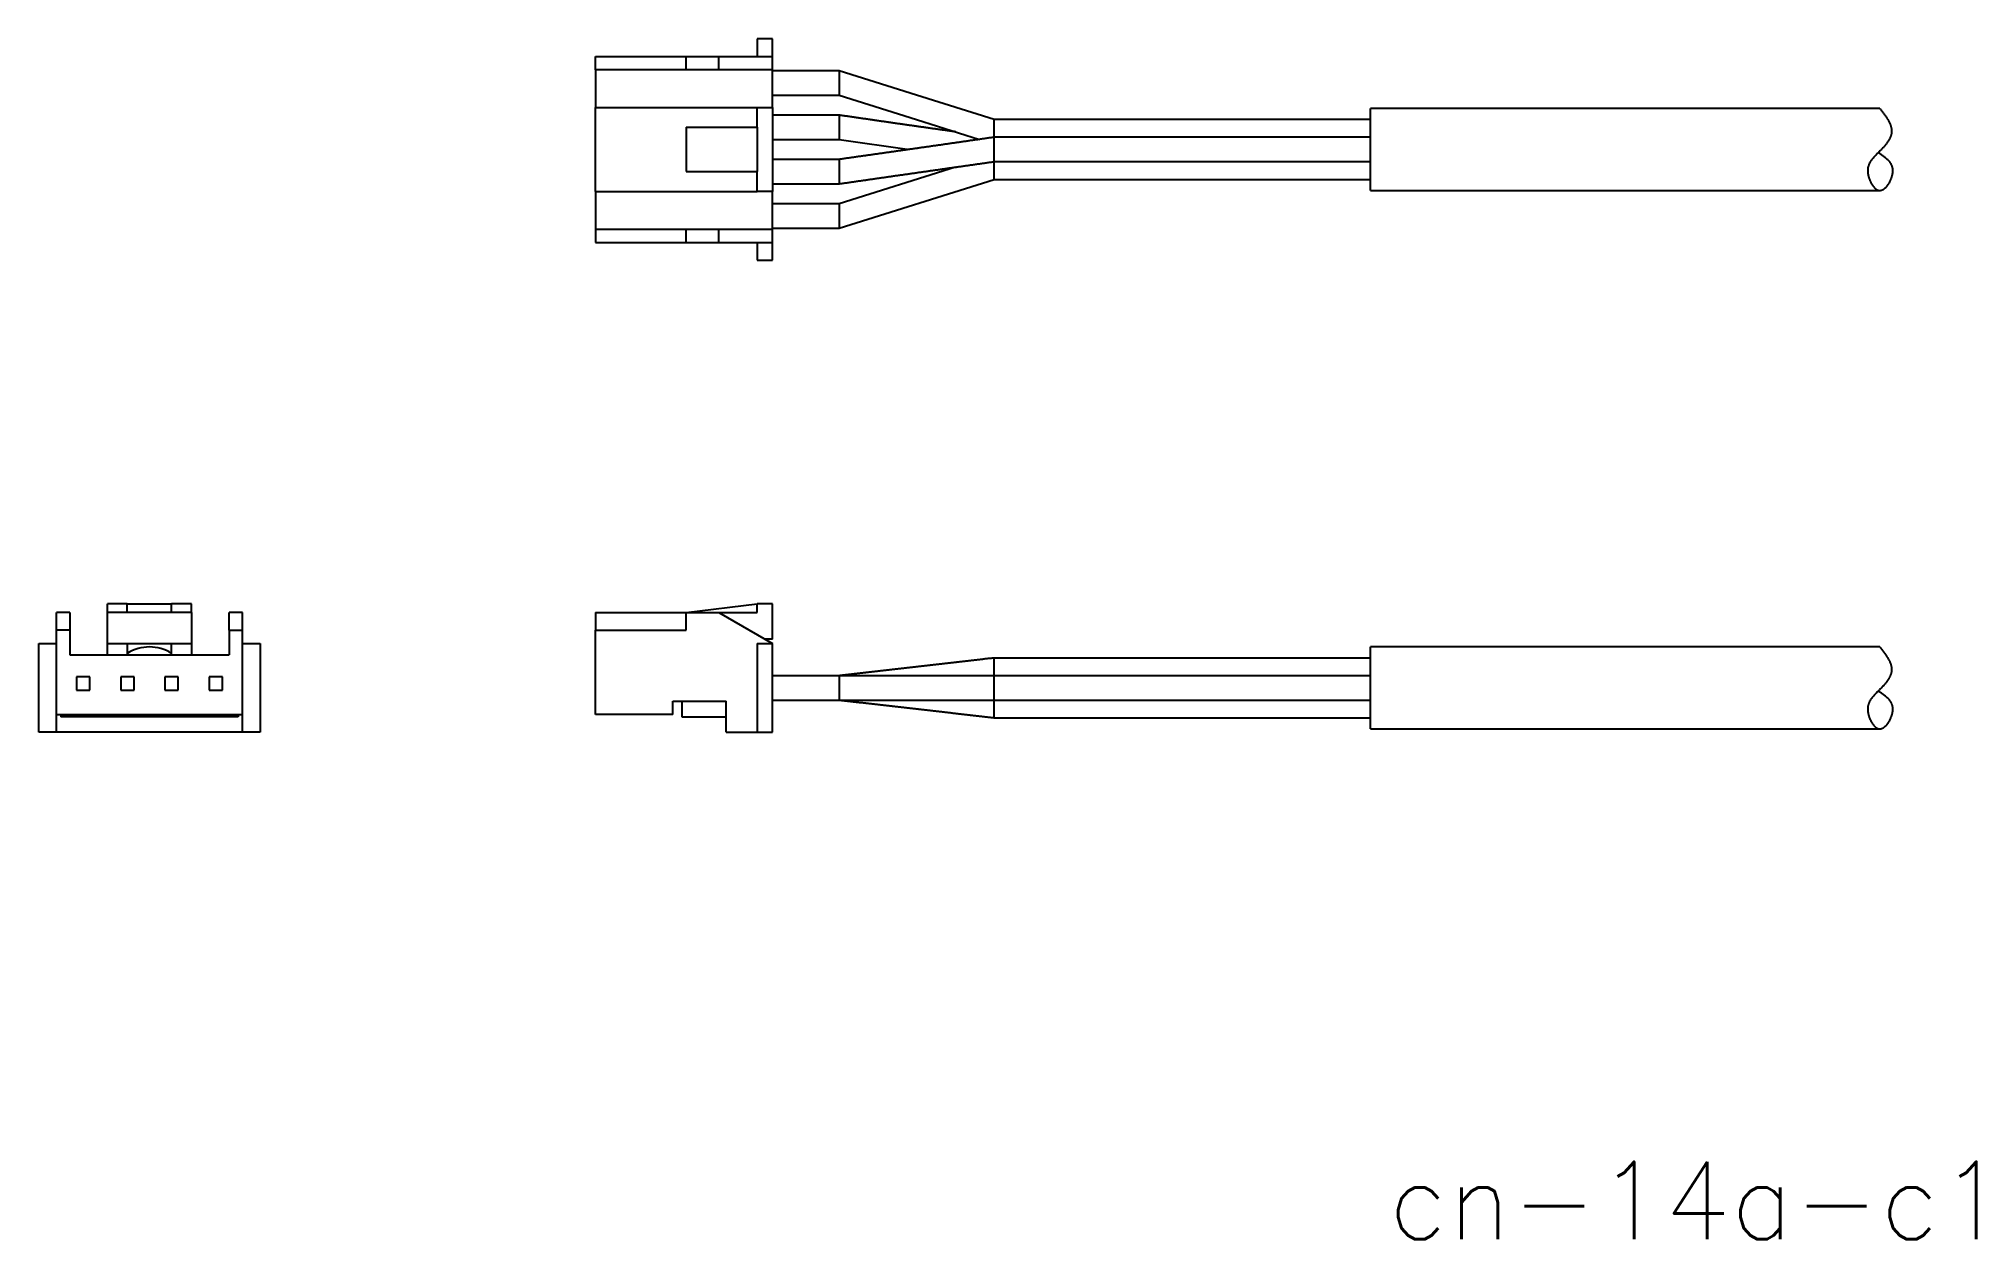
# Model space of a CAD drawing. Extents: x 81.8 to 169.3, y 142.6 to 196.9.
import ezdxf

# ---------------------------------------------------------------- set-up
doc = ezdxf.new("R2010")
doc.units = 0
doc.layers.get('0').update_dxf_attribs({"linetype": 'CONTINUOUS'})
doc.styles.get("Standard").update_dxf_attribs({"font": 'txt', "bigfont": 'bigfont'})

# ---------------------------------------------------------------- blocks, each defined once
blk = doc.blocks.new('*U5')
at = {"color": 2}
blk.add_text('cn-14a-c1', height=3.5, dxfattribs=at).set_placement((142.738, 142.646))

msp = doc.modelspace()

# ---------------------------------------------------------------- linework, layer by layer
at = {"color": 7, "linetype": 'CONTINUOUS'}
for p, q in [((106.93, 195.46), (106.93, 196.06)), ((106.93, 196.06), (111.03, 196.06)), ((111.03, 195.46), (111.03, 196.06)), ((111.03, 196.06), (112.505, 196.06)), ((112.505, 195.46), (112.505, 196.06)), ((112.505, 196.06), (114.93, 196.06)), ((114.23, 196.86), (114.23, 196.06)), ((114.93, 196.86), (114.23, 196.86)), ((114.93, 196.06), (114.93, 196.86)), ((114.93, 195.46), (114.93, 196.06)), ((111.03, 195.46), (106.93, 195.46)), ((106.93, 195.46), (106.93, 193.76)), ((112.505, 195.46), (111.03, 195.46)), ((114.93, 195.46), (112.505, 195.46)), ((114.93, 193.76), (114.93, 195.46)), ((117.94, 195.41), (114.93, 195.41)), ((114.93, 194.31), (117.94, 194.31)), ((106.93, 189.96), (106.93, 193.76)), ((106.93, 193.76), (114.23, 193.76)), ((114.23, 193.76), (114.93, 193.76)), ((114.23, 192.86), (114.23, 193.76)), ((114.93, 193.76), (114.93, 189.96)), ((117.94, 193.41), (114.93, 193.41)), ((164.93, 193.71), (141.93, 193.71)), ((141.93, 190.01), (141.93, 193.71)), ((111.03, 192.86), (114.23, 192.86)), ((111.03, 192.86), (111.03, 190.86)), ((114.23, 192.86), (114.23, 190.86)), ((141.93, 193.21), (124.92, 193.21)), ((114.93, 192.31), (117.94, 192.31)), ((117.93, 192.31), (121.109, 191.862)), ((141.93, 192.41), (124.92, 192.41)), ((124.93, 191.31), (124.93, 192.41)), ((111.03, 190.86), (114.23, 190.86)), ((114.23, 189.96), (114.23, 190.86)), ((117.94, 191.41), (114.93, 191.41)), ((123.189, 191.063), (117.93, 189.41)), ((124.92, 191.31), (141.93, 191.31)), ((124.93, 190.51), (124.93, 191.31)), ((106.93, 189.96), (114.23, 189.96)), ((106.93, 189.96), (106.93, 188.26)), ((114.93, 189.96), (114.23, 189.96)), ((114.93, 190.31), (117.94, 190.31)), ((114.93, 188.26), (114.93, 189.96)), ((117.932, 188.31), (124.93, 190.51)), ((124.93, 190.51), (141.93, 190.51)), ((141.93, 190.01), (164.93, 190.01)), ((117.93, 189.41), (114.93, 189.41)), ((117.93, 189.41), (117.93, 188.31)), ((106.93, 188.26), (106.93, 187.66)), ((106.93, 188.26), (111.03, 188.26)), ((111.03, 187.66), (111.03, 188.26)), ((111.03, 188.26), (112.505, 188.26)), ((112.505, 187.66), (112.505, 188.26)), ((112.505, 188.26), (114.93, 188.26)), ((114.93, 188.31), (117.93, 188.31)), ((114.93, 187.66), (114.93, 188.26)), ((106.93, 187.66), (111.03, 187.66)), ((111.03, 187.66), (112.505, 187.66)), ((112.505, 187.66), (114.93, 187.66)), ((114.23, 187.66), (114.23, 186.86)), ((114.93, 186.86), (114.93, 187.66)), ((114.23, 186.86), (114.93, 186.86)), ((83.189, 170.945), (82.589, 170.945)), ((82.589, 170.145), (82.589, 170.945)), ((83.189, 170.945), (83.189, 170.145)), ((85.789, 171.345), (84.889, 171.345)), ((84.889, 170.945), (84.889, 171.345)), ((88.689, 170.945), (84.889, 170.945)), ((84.889, 169.545), (84.889, 170.945)), ((85.789, 171.345), (87.789, 171.345)), ((85.789, 170.945), (85.789, 171.345)), ((87.789, 170.945), (87.789, 171.345)), ((88.689, 171.345), (87.789, 171.345)), ((88.689, 170.945), (88.689, 171.345)), ((88.689, 170.945), (88.689, 169.545)), ((90.989, 170.945), (90.389, 170.945)), ((90.389, 170.145), (90.389, 170.945)), ((90.989, 170.145), (90.989, 170.945)), ((106.93, 170.945), (106.93, 170.145)), ((106.93, 170.945), (111.03, 170.945)), ((111.03, 170.945), (114.23, 171.345)), ((111.03, 170.145), (111.03, 170.945)), ((111.03, 170.945), (112.505, 170.945)), ((112.505, 170.945), (114.93, 169.545)), ((112.505, 170.945), (114.23, 170.945)), ((114.23, 170.945), (114.23, 171.345)), ((114.93, 171.345), (114.23, 171.345)), ((114.93, 169.745), (114.93, 171.345)), ((83.189, 170.145), (82.589, 170.145)), ((82.589, 166.345), (82.589, 170.145)), ((83.189, 170.145), (83.189, 169.045)), ((90.389, 170.145), (90.389, 169.045)), ((90.389, 170.145), (90.989, 170.145)), ((90.989, 166.345), (90.989, 170.145)), ((106.93, 166.345), (106.93, 170.145)), ((106.93, 170.145), (111.03, 170.145)), ((81.789, 165.545), (81.789, 169.545)), ((81.789, 169.545), (82.589, 169.545)), ((83.189, 169.045), (90.389, 169.045)), ((84.889, 169.545), (88.689, 169.545)), ((84.889, 169.045), (84.889, 169.545)), ((85.789, 169.545), (85.789, 169.045)), ((87.789, 169.045), (87.789, 169.545)), ((88.689, 169.545), (88.689, 169.045)), ((90.989, 169.545), (91.789, 169.545)), ((91.789, 169.545), (91.789, 165.545)), ((114.23, 169.545), (114.93, 169.545)), ((114.23, 169.545), (114.23, 165.545)), ((114.93, 169.745), (114.584, 169.745)), ((114.93, 165.545), (114.93, 169.545)), ((141.93, 168.895), (124.92, 168.895)), ((124.93, 168.345), (124.93, 168.895)), ((164.93, 169.395), (141.93, 169.395)), ((141.93, 167.545), (141.93, 169.395)), ((84.092, 168.045), (83.489, 168.045)), ((83.489, 168.045), (83.489, 167.445)), ((84.092, 167.445), (84.092, 168.045)), ((86.092, 168.045), (85.489, 168.045)), ((85.489, 168.045), (85.489, 167.445)), ((86.092, 167.445), (86.092, 168.045)), ((88.092, 168.045), (87.489, 168.045)), ((87.489, 168.045), (87.489, 167.445)), ((88.092, 167.445), (88.092, 168.045)), ((90.092, 168.045), (89.489, 168.045)), ((89.489, 168.045), (89.489, 167.445)), ((90.092, 167.445), (90.092, 168.045)), ((117.93, 168.095), (114.93, 168.095)), ((124.93, 168.095), (117.93, 168.095)), ((117.93, 168.095), (117.93, 166.995)), ((141.93, 168.095), (124.93, 168.095)), ((124.93, 166.995), (124.93, 168.095)), ((83.489, 167.445), (84.092, 167.445)), ((85.489, 167.445), (86.092, 167.445)), ((87.489, 167.445), (88.092, 167.445)), ((89.489, 167.445), (90.092, 167.445)), ((141.93, 165.695), (141.93, 167.545)), ((82.589, 166.345), (90.989, 166.345)), ((82.589, 165.545), (82.589, 166.345)), ((82.789, 166.345), (82.789, 166.245)), ((90.789, 166.345), (90.789, 166.245)), ((90.989, 165.545), (90.989, 166.345)), ((110.43, 166.345), (106.93, 166.345)), ((110.43, 166.945), (112.83, 166.945)), ((110.43, 166.345), (110.43, 166.945)), ((110.83, 166.945), (110.83, 166.245)), ((112.83, 165.545), (112.83, 166.945)), ((114.93, 166.995), (117.93, 166.995)), ((117.93, 166.995), (124.93, 166.995)), ((117.93, 166.995), (117.93, 166.995)), ((124.93, 166.995), (141.93, 166.995)), ((82.589, 165.545), (81.789, 165.545)), ((90.989, 165.545), (82.589, 165.545)), ((90.789, 166.245), (82.789, 166.245)), ((91.789, 165.545), (90.989, 165.545)), ((110.83, 166.245), (112.83, 166.245)), ((112.83, 165.545), (114.23, 165.545)), ((114.23, 165.545), (114.93, 165.545)), ((124.92, 166.195), (141.93, 166.195)), ((141.93, 165.695), (164.93, 165.695))]:
    msp.add_line(p, q, dxfattribs=at)
at = {"color": 7, "linetype": 'CONTINUOUS', "flags": 128}
for points in [[(124.93, 193.21), (121.43, 194.309), (117.93, 195.41)], [(117.93, 194.31), (121.43, 193.21), (124.275, 192.316)]]:
    msp.add_lwpolyline(points, dxfattribs=at)
at = {"color": 7}
for points in [[(117.93, 195.41, 0), (117.93, 195.409, 0), (117.93, 195.409, 0), (117.93, 195.408, 0), (117.93, 195.407, 0), (117.93, 195.407, 0), (117.93, 195.406, 0), (117.93, 195.406, 0), (117.93, 195.405, 0), (117.93, 195.405, 0), (117.93, 195.404, 0), (117.93, 195.403, 0), (117.93, 195.403, 0), (117.93, 195.402, 0), (117.93, 195.401, 0), (117.93, 195.401, 0), (117.93, 195.4, 0), (117.93, 195.399, 0), (117.93, 195.398, 0), (117.93, 195.398, 0), (117.93, 195.397, 0), (117.93, 195.396, 0), (117.93, 195.395, 0), (117.93, 195.394, 0), (117.93, 195.393, 0), (117.93, 195.392, 0), (117.93, 195.392, 0), (117.93, 195.391, 0), (117.93, 195.39, 0), (117.93, 195.388, 0), (117.93, 195.387, 0), (117.93, 195.386, 0), (117.93, 195.385, 0), (117.93, 195.384, 0), (117.93, 195.383, 0), (117.93, 195.381, 0), (117.93, 195.38, 0), (117.93, 195.379, 0), (117.93, 195.377, 0), (117.93, 195.376, 0), (117.93, 195.374, 0), (117.93, 195.373, 0), (117.93, 195.371, 0), (117.93, 195.37, 0), (117.93, 195.368, 0), (117.93, 195.366, 0), (117.93, 195.364, 0), (117.93, 195.362, 0), (117.93, 195.36, 0), (117.93, 195.359, 0), (117.93, 195.356, 0), (117.93, 195.354, 0), (117.93, 195.352, 0), (117.93, 195.35, 0), (117.93, 195.348, 0), (117.93, 195.346, 0), (117.93, 195.343, 0), (117.93, 195.341, 0), (117.93, 195.339, 0), (117.93, 195.336, 0), (117.93, 195.334, 0), (117.93, 195.331, 0), (117.93, 195.329, 0), (117.93, 195.326, 0), (117.93, 195.323, 0), (117.93, 195.321, 0), (117.93, 195.318, 0), (117.93, 195.315, 0), (117.93, 195.312, 0), (117.93, 195.309, 0), (117.93, 195.307, 0), (117.93, 195.304, 0), (117.93, 195.301, 0), (117.93, 195.298, 0), (117.93, 195.295, 0), (117.93, 195.292, 0), (117.93, 195.288, 0), (117.93, 195.285, 0), (117.93, 195.282, 0), (117.93, 195.279, 0), (117.93, 195.276, 0), (117.93, 195.272, 0), (117.93, 195.269, 0), (117.93, 195.266, 0), (117.93, 195.262, 0), (117.93, 195.259, 0), (117.93, 195.255, 0), (117.93, 195.252, 0), (117.93, 195.248, 0), (117.93, 195.245, 0), (117.93, 195.241, 0), (117.93, 195.238, 0), (117.93, 195.234, 0), (117.93, 195.23, 0), (117.93, 195.227, 0), (117.93, 195.223, 0), (117.93, 195.219, 0), (117.93, 195.216, 0), (117.93, 195.212, 0), (117.93, 195.208, 0), (117.93, 195.204, 0), (117.93, 195.2, 0), (117.93, 195.197, 0), (117.93, 195.193, 0), (117.93, 195.189, 0), (117.93, 195.185, 0), (117.93, 195.181, 0), (117.93, 195.177, 0), (117.93, 195.173, 0), (117.93, 195.169, 0), (117.93, 195.165, 0), (117.93, 195.161, 0), (117.93, 195.156, 0), (117.93, 195.152, 0), (117.93, 195.148, 0), (117.93, 195.144, 0), (117.93, 195.14, 0), (117.93, 195.136, 0), (117.93, 195.131, 0), (117.93, 195.127, 0), (117.93, 195.123, 0), (117.93, 195.118, 0), (117.93, 195.114, 0), (117.93, 195.11, 0), (117.93, 195.105, 0), (117.93, 195.101, 0), (117.93, 195.097, 0), (117.93, 195.092, 0), (117.93, 195.088, 0), (117.93, 195.083, 0), (117.93, 195.079, 0), (117.93, 195.074, 0), (117.93, 195.07, 0), (117.93, 195.065, 0), (117.93, 195.061, 0), (117.93, 195.056, 0), (117.93, 195.051, 0), (117.93, 195.047, 0), (117.93, 195.042, 0), (117.93, 195.038, 0), (117.93, 195.033, 0), (117.93, 195.028, 0), (117.93, 195.024, 0), (117.93, 195.019, 0), (117.93, 195.014, 0), (117.93, 195.01, 0), (117.93, 195.005, 0), (117.93, 195, 0), (117.93, 194.995, 0), (117.93, 194.991, 0), (117.93, 194.986, 0), (117.93, 194.981, 0), (117.93, 194.976, 0), (117.93, 194.971, 0), (117.93, 194.967, 0), (117.93, 194.962, 0), (117.93, 194.957, 0), (117.93, 194.952, 0), (117.93, 194.947, 0), (117.93, 194.942, 0), (117.93, 194.937, 0), (117.93, 194.933, 0), (117.93, 194.928, 0), (117.93, 194.923, 0), (117.93, 194.918, 0), (117.93, 194.913, 0), (117.93, 194.908, 0), (117.93, 194.903, 0), (117.93, 194.898, 0), (117.93, 194.893, 0), (117.93, 194.889, 0), (117.93, 194.884, 0), (117.93, 194.879, 0), (117.93, 194.874, 0), (117.93, 194.869, 0), (117.93, 194.864, 0), (117.93, 194.859, 0), (117.93, 194.854, 0), (117.93, 194.849, 0), (117.93, 194.844, 0), (117.93, 194.839, 0), (117.93, 194.834, 0), (117.93, 194.83, 0), (117.93, 194.825, 0), (117.93, 194.82, 0), (117.93, 194.815, 0), (117.93, 194.81, 0), (117.93, 194.805, 0), (117.93, 194.8, 0), (117.93, 194.795, 0), (117.93, 194.79, 0), (117.93, 194.785, 0), (117.93, 194.781, 0), (117.93, 194.776, 0), (117.93, 194.771, 0), (117.93, 194.766, 0), (117.93, 194.761, 0), (117.93, 194.756, 0), (117.93, 194.752, 0), (117.93, 194.747, 0), (117.93, 194.742, 0), (117.93, 194.737, 0), (117.93, 194.732, 0), (117.93, 194.728, 0), (117.93, 194.723, 0), (117.93, 194.718, 0), (117.93, 194.713, 0), (117.93, 194.709, 0), (117.93, 194.704, 0), (117.93, 194.699, 0), (117.93, 194.695, 0), (117.93, 194.69, 0), (117.93, 194.685, 0), (117.93, 194.681, 0), (117.93, 194.676, 0), (117.93, 194.671, 0), (117.93, 194.667, 0), (117.93, 194.662, 0), (117.93, 194.658, 0), (117.93, 194.653, 0), (117.93, 194.648, 0), (117.93, 194.644, 0), (117.93, 194.639, 0), (117.93, 194.635, 0), (117.93, 194.631, 0), (117.93, 194.626, 0), (117.93, 194.622, 0), (117.93, 194.617, 0), (117.93, 194.613, 0), (117.93, 194.609, 0), (117.93, 194.604, 0), (117.93, 194.6, 0), (117.93, 194.596, 0), (117.93, 194.591, 0), (117.93, 194.587, 0), (117.93, 194.583, 0), (117.93, 194.579, 0), (117.93, 194.574, 0), (117.93, 194.57, 0), (117.93, 194.566, 0), (117.93, 194.562, 0), (117.93, 194.558, 0), (117.93, 194.554, 0), (117.93, 194.55, 0), (117.93, 194.546, 0), (117.93, 194.542, 0), (117.93, 194.538, 0), (117.93, 194.534, 0), (117.93, 194.53, 0), (117.93, 194.526, 0), (117.93, 194.522, 0), (117.93, 194.518, 0), (117.93, 194.514, 0), (117.93, 194.51, 0), (117.93, 194.507, 0), (117.93, 194.503, 0), (117.93, 194.499, 0), (117.93, 194.495, 0), (117.93, 194.492, 0), (117.93, 194.488, 0), (117.93, 194.484, 0), (117.93, 194.481, 0), (117.93, 194.477, 0), (117.93, 194.474, 0), (117.93, 194.47, 0), (117.93, 194.467, 0), (117.93, 194.463, 0), (117.93, 194.46, 0), (117.93, 194.456, 0), (117.93, 194.453, 0), (117.93, 194.45, 0), (117.93, 194.446, 0), (117.93, 194.443, 0), (117.93, 194.44, 0), (117.93, 194.436, 0), (117.93, 194.433, 0), (117.93, 194.43, 0), (117.93, 194.427, 0), (117.93, 194.424, 0), (117.93, 194.421, 0), (117.93, 194.418, 0), (117.93, 194.415, 0), (117.93, 194.412, 0), (117.93, 194.409, 0), (117.93, 194.406, 0), (117.93, 194.403, 0), (117.93, 194.401, 0), (117.93, 194.398, 0), (117.93, 194.395, 0), (117.93, 194.393, 0), (117.93, 194.39, 0), (117.93, 194.388, 0), (117.93, 194.385, 0), (117.93, 194.383, 0), (117.93, 194.38, 0), (117.93, 194.378, 0), (117.93, 194.375, 0), (117.93, 194.373, 0), (117.93, 194.371, 0), (117.93, 194.369, 0), (117.93, 194.367, 0), (117.93, 194.364, 0), (117.93, 194.362, 0), (117.93, 194.36, 0), (117.93, 194.358, 0), (117.93, 194.357, 0), (117.93, 194.355, 0), (117.93, 194.353, 0), (117.93, 194.351, 0), (117.93, 194.349, 0), (117.93, 194.348, 0), (117.93, 194.346, 0), (117.93, 194.345, 0), (117.93, 194.343, 0), (117.93, 194.342, 0), (117.93, 194.34, 0), (117.93, 194.339, 0), (117.93, 194.338, 0), (117.93, 194.337, 0), (117.93, 194.335, 0), (117.93, 194.334, 0), (117.93, 194.333, 0), (117.93, 194.332, 0), (117.93, 194.331, 0), (117.93, 194.33, 0), (117.93, 194.329, 0), (117.93, 194.328, 0), (117.93, 194.327, 0), (117.93, 194.326, 0), (117.93, 194.325, 0), (117.93, 194.324, 0), (117.93, 194.323, 0), (117.93, 194.323, 0), (117.93, 194.322, 0), (117.93, 194.321, 0), (117.93, 194.32, 0), (117.93, 194.32, 0), (117.93, 194.319, 0), (117.93, 194.318, 0), (117.93, 194.318, 0), (117.93, 194.317, 0), (117.93, 194.316, 0), (117.93, 194.316, 0), (117.93, 194.315, 0), (117.93, 194.314, 0), (117.93, 194.314, 0), (117.93, 194.313, 0), (117.93, 194.313, 0), (117.93, 194.312, 0), (117.93, 194.312, 0), (117.93, 194.311, 0), (117.93, 194.31, 0)], [(123.198, 192.654, 0), (123.165, 192.659, 0), (123.132, 192.664, 0), (123.098, 192.668, 0), (123.065, 192.673, 0), (123.032, 192.678, 0), (122.999, 192.682, 0), (122.966, 192.687, 0), (122.933, 192.692, 0), (122.9, 192.696, 0), (122.866, 192.701, 0), (122.833, 192.706, 0), (122.8, 192.71, 0), (122.767, 192.715, 0), (122.734, 192.72, 0), (122.701, 192.724, 0), (122.667, 192.729, 0), (122.634, 192.734, 0), (122.601, 192.738, 0), (122.568, 192.743, 0), (122.535, 192.748, 0), (122.502, 192.752, 0), (122.469, 192.757, 0), (122.435, 192.762, 0), (122.402, 192.766, 0), (122.369, 192.771, 0), (122.336, 192.776, 0), (122.303, 192.78, 0), (122.27, 192.785, 0), (122.236, 192.79, 0), (122.203, 192.794, 0), (122.17, 192.799, 0), (122.137, 192.804, 0), (122.104, 192.808, 0), (122.071, 192.813, 0), (122.038, 192.818, 0), (122.004, 192.822, 0), (121.971, 192.827, 0), (121.938, 192.832, 0), (121.905, 192.836, 0), (121.872, 192.841, 0), (121.839, 192.846, 0), (121.806, 192.85, 0), (121.772, 192.855, 0), (121.739, 192.86, 0), (121.706, 192.865, 0), (121.673, 192.869, 0), (121.64, 192.874, 0), (121.607, 192.879, 0), (121.574, 192.883, 0), (121.54, 192.888, 0), (121.507, 192.893, 0), (121.474, 192.897, 0), (121.441, 192.902, 0), (121.408, 192.907, 0), (121.375, 192.912, 0), (121.342, 192.916, 0), (121.308, 192.921, 0), (121.275, 192.926, 0), (121.242, 192.93, 0), (121.209, 192.935, 0), (121.176, 192.94, 0), (121.143, 192.945, 0), (121.11, 192.949, 0), (121.076, 192.954, 0), (121.043, 192.959, 0), (121.01, 192.963, 0), (120.977, 192.968, 0), (120.944, 192.973, 0), (120.911, 192.978, 0), (120.878, 192.982, 0), (120.845, 192.987, 0), (120.811, 192.992, 0), (120.778, 192.997, 0), (120.745, 193.001, 0), (120.712, 193.006, 0), (120.679, 193.011, 0), (120.646, 193.016, 0), (120.613, 193.02, 0), (120.579, 193.025, 0), (120.546, 193.03, 0), (120.513, 193.035, 0), (120.48, 193.039, 0), (120.447, 193.044, 0), (120.414, 193.049, 0), (120.381, 193.054, 0), (120.348, 193.059, 0), (120.314, 193.063, 0), (120.281, 193.068, 0), (120.248, 193.073, 0), (120.215, 193.078, 0), (120.182, 193.082, 0), (120.149, 193.087, 0), (120.116, 193.092, 0), (120.083, 193.097, 0), (120.049, 193.102, 0), (120.016, 193.106, 0), (119.983, 193.111, 0), (119.95, 193.116, 0), (119.917, 193.121, 0), (119.884, 193.125, 0), (119.851, 193.13, 0), (119.818, 193.135, 0), (119.784, 193.14, 0), (119.751, 193.145, 0), (119.718, 193.149, 0), (119.685, 193.154, 0), (119.652, 193.159, 0), (119.619, 193.164, 0), (119.586, 193.169, 0), (119.553, 193.173, 0), (119.52, 193.178, 0), (119.486, 193.183, 0), (119.453, 193.188, 0), (119.42, 193.193, 0), (119.387, 193.198, 0), (119.354, 193.202, 0), (119.321, 193.207, 0), (119.288, 193.212, 0), (119.255, 193.217, 0), (119.221, 193.222, 0), (119.188, 193.226, 0), (119.155, 193.231, 0), (119.122, 193.236, 0), (119.089, 193.241, 0), (119.056, 193.246, 0), (119.023, 193.25, 0), (118.99, 193.255, 0), (118.957, 193.26, 0), (118.923, 193.265, 0), (118.89, 193.27, 0), (118.857, 193.275, 0), (118.824, 193.279, 0), (118.791, 193.284, 0), (118.758, 193.289, 0), (118.725, 193.294, 0), (118.692, 193.299, 0), (118.658, 193.304, 0), (118.625, 193.308, 0), (118.592, 193.313, 0), (118.559, 193.318, 0), (118.526, 193.323, 0), (118.493, 193.328, 0), (118.46, 193.332, 0), (118.427, 193.337, 0), (118.394, 193.342, 0), (118.36, 193.347, 0), (118.327, 193.352, 0), (118.294, 193.357, 0), (118.261, 193.361, 0), (118.228, 193.366, 0), (118.195, 193.371, 0), (118.162, 193.376, 0), (118.129, 193.381, 0), (118.096, 193.386, 0), (118.062, 193.39, 0), (118.029, 193.395, 0), (117.996, 193.4, 0), (117.963, 193.405, 0), (117.93, 193.41, 0)], [(117.93, 193.41, 0), (117.93, 193.409, 0), (117.93, 193.409, 0), (117.93, 193.408, 0), (117.93, 193.407, 0), (117.93, 193.407, 0), (117.93, 193.406, 0), (117.93, 193.406, 0), (117.93, 193.405, 0), (117.93, 193.404, 0), (117.93, 193.404, 0), (117.93, 193.403, 0), (117.93, 193.403, 0), (117.93, 193.402, 0), (117.93, 193.401, 0), (117.93, 193.401, 0), (117.93, 193.4, 0), (117.93, 193.399, 0), (117.93, 193.398, 0), (117.93, 193.398, 0), (117.93, 193.397, 0), (117.93, 193.396, 0), (117.93, 193.395, 0), (117.93, 193.394, 0), (117.93, 193.393, 0), (117.93, 193.392, 0), (117.93, 193.391, 0), (117.93, 193.39, 0), (117.93, 193.389, 0), (117.93, 193.388, 0), (117.93, 193.387, 0), (117.93, 193.386, 0), (117.93, 193.385, 0), (117.93, 193.384, 0), (117.93, 193.383, 0), (117.93, 193.381, 0), (117.93, 193.38, 0), (117.93, 193.379, 0), (117.93, 193.377, 0), (117.93, 193.376, 0), (117.93, 193.374, 0), (117.93, 193.373, 0), (117.93, 193.371, 0), (117.93, 193.369, 0), (117.93, 193.368, 0), (117.93, 193.366, 0), (117.93, 193.364, 0), (117.93, 193.362, 0), (117.93, 193.36, 0), (117.93, 193.358, 0), (117.93, 193.356, 0), (117.93, 193.354, 0), (117.93, 193.352, 0), (117.93, 193.35, 0), (117.93, 193.348, 0), (117.93, 193.345, 0), (117.93, 193.343, 0), (117.93, 193.341, 0), (117.93, 193.338, 0), (117.93, 193.336, 0), (117.93, 193.333, 0), (117.93, 193.331, 0), (117.93, 193.328, 0), (117.93, 193.326, 0), (117.93, 193.323, 0), (117.93, 193.32, 0), (117.93, 193.318, 0), (117.93, 193.315, 0), (117.93, 193.312, 0), (117.93, 193.309, 0), (117.93, 193.306, 0), (117.93, 193.303, 0), (117.93, 193.3, 0), (117.93, 193.297, 0), (117.93, 193.294, 0), (117.93, 193.291, 0), (117.93, 193.288, 0), (117.93, 193.285, 0), (117.93, 193.282, 0), (117.93, 193.278, 0), (117.93, 193.275, 0), (117.93, 193.272, 0), (117.93, 193.268, 0), (117.93, 193.265, 0), (117.93, 193.262, 0), (117.93, 193.258, 0), (117.93, 193.255, 0), (117.93, 193.251, 0), (117.93, 193.248, 0), (117.93, 193.244, 0), (117.93, 193.241, 0), (117.93, 193.237, 0), (117.93, 193.233, 0), (117.93, 193.23, 0), (117.93, 193.226, 0), (117.93, 193.222, 0), (117.93, 193.219, 0), (117.93, 193.215, 0), (117.93, 193.211, 0), (117.93, 193.207, 0), (117.93, 193.204, 0), (117.93, 193.2, 0), (117.93, 193.196, 0), (117.93, 193.192, 0), (117.93, 193.188, 0), (117.93, 193.184, 0), (117.93, 193.18, 0), (117.93, 193.176, 0), (117.93, 193.172, 0), (117.93, 193.168, 0), (117.93, 193.164, 0), (117.93, 193.16, 0), (117.93, 193.156, 0), (117.93, 193.151, 0), (117.93, 193.147, 0), (117.93, 193.143, 0), (117.93, 193.139, 0), (117.93, 193.135, 0), (117.93, 193.13, 0), (117.93, 193.126, 0), (117.93, 193.122, 0), (117.93, 193.117, 0), (117.93, 193.113, 0), (117.93, 193.109, 0), (117.93, 193.104, 0), (117.93, 193.1, 0), (117.93, 193.096, 0), (117.93, 193.091, 0), (117.93, 193.087, 0), (117.93, 193.082, 0), (117.93, 193.078, 0), (117.93, 193.073, 0), (117.93, 193.069, 0), (117.93, 193.064, 0), (117.93, 193.059, 0), (117.93, 193.055, 0), (117.93, 193.05, 0), (117.93, 193.046, 0), (117.93, 193.041, 0), (117.93, 193.036, 0), (117.93, 193.032, 0), (117.93, 193.027, 0), (117.93, 193.022, 0), (117.93, 193.018, 0), (117.93, 193.013, 0), (117.93, 193.008, 0), (117.93, 193.003, 0), (117.93, 192.999, 0), (117.93, 192.994, 0), (117.93, 192.989, 0), (117.93, 192.984, 0), (117.93, 192.98, 0), (117.93, 192.975, 0), (117.93, 192.97, 0), (117.93, 192.965, 0), (117.93, 192.96, 0), (117.93, 192.955, 0), (117.93, 192.951, 0), (117.93, 192.946, 0), (117.93, 192.941, 0), (117.93, 192.936, 0), (117.93, 192.931, 0), (117.93, 192.926, 0), (117.93, 192.921, 0), (117.93, 192.916, 0), (117.93, 192.912, 0), (117.93, 192.907, 0), (117.93, 192.902, 0), (117.93, 192.897, 0), (117.93, 192.892, 0), (117.93, 192.887, 0), (117.93, 192.882, 0), (117.93, 192.877, 0), (117.93, 192.872, 0), (117.93, 192.867, 0), (117.93, 192.862, 0), (117.93, 192.857, 0), (117.93, 192.852, 0), (117.93, 192.848, 0), (117.93, 192.843, 0), (117.93, 192.838, 0), (117.93, 192.833, 0), (117.93, 192.828, 0), (117.93, 192.823, 0), (117.93, 192.818, 0), (117.93, 192.813, 0), (117.93, 192.808, 0), (117.93, 192.803, 0), (117.93, 192.798, 0), (117.93, 192.794, 0), (117.93, 192.789, 0), (117.93, 192.784, 0), (117.93, 192.779, 0), (117.93, 192.774, 0), (117.93, 192.769, 0), (117.93, 192.764, 0), (117.93, 192.759, 0), (117.93, 192.755, 0), (117.93, 192.75, 0), (117.93, 192.745, 0), (117.93, 192.74, 0), (117.93, 192.735, 0), (117.93, 192.731, 0), (117.93, 192.726, 0), (117.93, 192.721, 0), (117.93, 192.716, 0), (117.93, 192.711, 0), (117.93, 192.707, 0), (117.93, 192.702, 0), (117.93, 192.697, 0), (117.93, 192.693, 0), (117.93, 192.688, 0), (117.93, 192.683, 0), (117.93, 192.679, 0), (117.93, 192.674, 0), (117.93, 192.669, 0), (117.93, 192.665, 0), (117.93, 192.66, 0), (117.93, 192.656, 0), (117.93, 192.651, 0), (117.93, 192.647, 0), (117.93, 192.642, 0), (117.93, 192.638, 0), (117.93, 192.633, 0), (117.93, 192.629, 0), (117.93, 192.624, 0), (117.93, 192.62, 0), (117.93, 192.615, 0), (117.93, 192.611, 0), (117.93, 192.607, 0), (117.93, 192.602, 0), (117.93, 192.598, 0), (117.93, 192.594, 0), (117.93, 192.589, 0), (117.93, 192.585, 0), (117.93, 192.581, 0), (117.93, 192.577, 0), (117.93, 192.572, 0), (117.93, 192.568, 0), (117.93, 192.564, 0), (117.93, 192.56, 0), (117.93, 192.556, 0), (117.93, 192.552, 0), (117.93, 192.548, 0), (117.93, 192.544, 0), (117.93, 192.54, 0), (117.93, 192.536, 0), (117.93, 192.532, 0), (117.93, 192.528, 0), (117.93, 192.524, 0), (117.93, 192.52, 0), (117.93, 192.516, 0), (117.93, 192.512, 0), (117.93, 192.509, 0), (117.93, 192.505, 0), (117.93, 192.501, 0), (117.93, 192.497, 0), (117.93, 192.494, 0), (117.93, 192.49, 0), (117.93, 192.486, 0), (117.93, 192.483, 0), (117.93, 192.479, 0), (117.93, 192.475, 0), (117.93, 192.472, 0), (117.93, 192.468, 0), (117.93, 192.465, 0), (117.93, 192.461, 0), (117.93, 192.458, 0), (117.93, 192.455, 0), (117.93, 192.451, 0), (117.93, 192.448, 0), (117.93, 192.445, 0), (117.93, 192.441, 0), (117.93, 192.438, 0), (117.93, 192.435, 0), (117.93, 192.432, 0), (117.93, 192.429, 0), (117.93, 192.425, 0), (117.93, 192.422, 0), (117.93, 192.419, 0), (117.93, 192.416, 0), (117.93, 192.413, 0), (117.93, 192.411, 0), (117.93, 192.408, 0), (117.93, 192.405, 0), (117.93, 192.402, 0), (117.93, 192.399, 0), (117.93, 192.397, 0), (117.93, 192.394, 0), (117.93, 192.391, 0), (117.93, 192.389, 0), (117.93, 192.386, 0), (117.93, 192.384, 0), (117.93, 192.381, 0), (117.93, 192.379, 0), (117.93, 192.376, 0), (117.93, 192.374, 0), (117.93, 192.372, 0), (117.93, 192.37, 0), (117.93, 192.367, 0), (117.93, 192.365, 0), (117.93, 192.363, 0), (117.93, 192.361, 0), (117.93, 192.359, 0), (117.93, 192.357, 0), (117.93, 192.355, 0), (117.93, 192.354, 0), (117.93, 192.352, 0), (117.93, 192.35, 0), (117.93, 192.349, 0), (117.93, 192.347, 0), (117.93, 192.345, 0), (117.93, 192.344, 0), (117.93, 192.342, 0), (117.93, 192.341, 0), (117.93, 192.34, 0), (117.93, 192.338, 0), (117.93, 192.337, 0), (117.93, 192.336, 0), (117.93, 192.335, 0), (117.93, 192.333, 0), (117.93, 192.332, 0), (117.93, 192.331, 0), (117.93, 192.33, 0), (117.93, 192.329, 0), (117.93, 192.328, 0), (117.93, 192.327, 0), (117.93, 192.326, 0), (117.93, 192.325, 0), (117.93, 192.324, 0), (117.93, 192.324, 0), (117.93, 192.323, 0), (117.93, 192.322, 0), (117.93, 192.321, 0), (117.93, 192.32, 0), (117.93, 192.32, 0), (117.93, 192.319, 0), (117.93, 192.318, 0), (117.93, 192.318, 0), (117.93, 192.317, 0), (117.93, 192.316, 0), (117.93, 192.316, 0), (117.93, 192.315, 0), (117.93, 192.314, 0), (117.93, 192.314, 0), (117.93, 192.313, 0), (117.93, 192.313, 0), (117.93, 192.312, 0), (117.93, 192.311, 0), (117.93, 192.311, 0), (117.93, 192.31, 0), (117.93, 192.31, 0)], [(124.93, 192.66, 0), (124.93, 192.663, 0), (124.93, 192.667, 0), (124.93, 192.67, 0), (124.93, 192.673, 0), (124.93, 192.677, 0), (124.93, 192.68, 0), (124.93, 192.683, 0), (124.93, 192.687, 0), (124.93, 192.69, 0), (124.93, 192.694, 0), (124.93, 192.697, 0), (124.93, 192.7, 0), (124.93, 192.704, 0), (124.93, 192.707, 0), (124.93, 192.71, 0), (124.93, 192.714, 0), (124.93, 192.717, 0), (124.93, 192.721, 0), (124.93, 192.724, 0), (124.93, 192.727, 0), (124.93, 192.731, 0), (124.93, 192.734, 0), (124.93, 192.737, 0), (124.93, 192.741, 0), (124.93, 192.744, 0), (124.93, 192.747, 0), (124.93, 192.751, 0), (124.93, 192.754, 0), (124.93, 192.757, 0), (124.93, 192.761, 0), (124.93, 192.764, 0), (124.93, 192.767, 0), (124.93, 192.771, 0), (124.93, 192.774, 0), (124.93, 192.777, 0), (124.93, 192.781, 0), (124.93, 192.784, 0), (124.93, 192.787, 0), (124.93, 192.791, 0), (124.93, 192.794, 0), (124.93, 192.797, 0), (124.93, 192.8, 0), (124.93, 192.804, 0), (124.93, 192.807, 0), (124.93, 192.81, 0), (124.93, 192.814, 0), (124.93, 192.817, 0), (124.93, 192.82, 0), (124.93, 192.823, 0), (124.93, 192.827, 0), (124.93, 192.83, 0), (124.93, 192.833, 0), (124.93, 192.836, 0), (124.93, 192.839, 0), (124.93, 192.843, 0), (124.93, 192.846, 0), (124.93, 192.849, 0), (124.93, 192.852, 0), (124.93, 192.855, 0), (124.93, 192.859, 0), (124.93, 192.862, 0), (124.93, 192.865, 0), (124.93, 192.868, 0), (124.93, 192.871, 0), (124.93, 192.874, 0), (124.93, 192.878, 0), (124.93, 192.881, 0), (124.93, 192.884, 0), (124.93, 192.887, 0), (124.93, 192.89, 0), (124.93, 192.893, 0), (124.93, 192.896, 0), (124.93, 192.899, 0), (124.93, 192.902, 0), (124.93, 192.905, 0), (124.93, 192.908, 0), (124.93, 192.911, 0), (124.93, 192.914, 0), (124.93, 192.917, 0), (124.93, 192.921, 0), (124.93, 192.924, 0), (124.93, 192.926, 0), (124.93, 192.929, 0), (124.93, 192.932, 0), (124.93, 192.935, 0), (124.93, 192.938, 0), (124.93, 192.941, 0), (124.93, 192.944, 0), (124.93, 192.947, 0), (124.93, 192.95, 0), (124.93, 192.953, 0), (124.93, 192.956, 0), (124.93, 192.959, 0), (124.93, 192.962, 0), (124.93, 192.964, 0), (124.93, 192.967, 0), (124.93, 192.97, 0), (124.93, 192.973, 0), (124.93, 192.976, 0), (124.93, 192.978, 0), (124.93, 192.981, 0), (124.93, 192.984, 0), (124.93, 192.987, 0), (124.93, 192.989, 0), (124.93, 192.992, 0), (124.93, 192.995, 0), (124.93, 192.997, 0), (124.93, 193, 0), (124.93, 193.003, 0), (124.93, 193.005, 0), (124.93, 193.008, 0), (124.93, 193.011, 0), (124.93, 193.013, 0), (124.93, 193.016, 0), (124.93, 193.018, 0), (124.93, 193.021, 0), (124.93, 193.023, 0), (124.93, 193.026, 0), (124.93, 193.028, 0), (124.93, 193.031, 0), (124.93, 193.033, 0), (124.93, 193.036, 0), (124.93, 193.038, 0), (124.93, 193.041, 0), (124.93, 193.043, 0), (124.93, 193.045, 0), (124.93, 193.048, 0), (124.93, 193.05, 0), (124.93, 193.053, 0), (124.93, 193.055, 0), (124.93, 193.057, 0), (124.93, 193.059, 0), (124.93, 193.062, 0), (124.93, 193.064, 0), (124.93, 193.066, 0), (124.93, 193.068, 0), (124.93, 193.071, 0), (124.93, 193.073, 0), (124.93, 193.075, 0), (124.93, 193.077, 0), (124.93, 193.079, 0), (124.93, 193.081, 0), (124.93, 193.083, 0), (124.93, 193.085, 0), (124.93, 193.088, 0), (124.93, 193.09, 0), (124.93, 193.092, 0), (124.93, 193.094, 0), (124.93, 193.096, 0), (124.93, 193.098, 0), (124.93, 193.1, 0), (124.93, 193.102, 0), (124.93, 193.104, 0), (124.93, 193.105, 0), (124.93, 193.107, 0), (124.93, 193.109, 0), (124.93, 193.111, 0), (124.93, 193.113, 0), (124.93, 193.115, 0), (124.93, 193.117, 0), (124.93, 193.119, 0), (124.93, 193.12, 0), (124.93, 193.122, 0), (124.93, 193.124, 0), (124.93, 193.126, 0), (124.93, 193.128, 0), (124.93, 193.129, 0), (124.93, 193.131, 0), (124.93, 193.133, 0), (124.93, 193.135, 0), (124.93, 193.136, 0), (124.93, 193.138, 0), (124.93, 193.14, 0), (124.93, 193.141, 0), (124.93, 193.143, 0), (124.93, 193.145, 0), (124.93, 193.146, 0), (124.93, 193.148, 0), (124.93, 193.149, 0), (124.93, 193.151, 0), (124.93, 193.153, 0), (124.93, 193.154, 0), (124.93, 193.156, 0), (124.93, 193.157, 0), (124.93, 193.159, 0), (124.93, 193.16, 0), (124.93, 193.162, 0), (124.93, 193.163, 0), (124.93, 193.165, 0), (124.93, 193.166, 0), (124.93, 193.168, 0), (124.93, 193.169, 0), (124.93, 193.171, 0), (124.93, 193.172, 0), (124.93, 193.174, 0), (124.93, 193.175, 0), (124.93, 193.177, 0), (124.93, 193.178, 0), (124.93, 193.179, 0), (124.93, 193.181, 0), (124.93, 193.182, 0), (124.93, 193.183, 0), (124.93, 193.185, 0), (124.93, 193.186, 0), (124.93, 193.187, 0), (124.93, 193.188, 0), (124.93, 193.19, 0), (124.93, 193.191, 0), (124.93, 193.192, 0), (124.93, 193.193, 0), (124.93, 193.194, 0), (124.93, 193.195, 0), (124.93, 193.197, 0), (124.93, 193.198, 0), (124.93, 193.199, 0), (124.93, 193.2, 0), (124.93, 193.201, 0), (124.93, 193.202, 0), (124.93, 193.202, 0), (124.93, 193.203, 0), (124.93, 193.204, 0), (124.93, 193.205, 0), (124.93, 193.206, 0), (124.93, 193.207, 0), (124.93, 193.207, 0), (124.93, 193.208, 0), (124.93, 193.209, 0), (124.93, 193.209, 0), (124.93, 193.21, 0), (124.93, 193.21, 0), (124.93, 193.211, 0), (124.93, 193.211, 0), (124.93, 193.212, 0), (124.93, 193.212, 0), (124.93, 193.213, 0), (124.93, 193.213, 0), (124.93, 193.213, 0), (124.93, 193.213, 0), (124.93, 193.213, 0), (124.93, 193.214, 0), (124.93, 193.214, 0), (124.93, 193.214, 0), (124.93, 193.214, 0), (124.93, 193.214, 0), (124.93, 193.213, 0), (124.93, 193.213, 0), (124.93, 193.213, 0), (124.93, 193.213, 0), (124.93, 193.213, 0), (124.93, 193.212, 0), (124.93, 193.212, 0), (124.93, 193.211, 0), (124.93, 193.211, 0), (124.93, 193.21, 0), (124.93, 193.21, 0)], [(124.93, 192.41, 0), (124.93, 192.411, 0), (124.93, 192.412, 0), (124.93, 192.414, 0), (124.93, 192.415, 0), (124.93, 192.416, 0), (124.93, 192.418, 0), (124.93, 192.419, 0), (124.93, 192.42, 0), (124.93, 192.422, 0), (124.93, 192.423, 0), (124.93, 192.424, 0), (124.93, 192.426, 0), (124.93, 192.427, 0), (124.93, 192.429, 0), (124.93, 192.43, 0), (124.93, 192.431, 0), (124.93, 192.433, 0), (124.93, 192.434, 0), (124.93, 192.435, 0), (124.93, 192.437, 0), (124.93, 192.438, 0), (124.93, 192.44, 0), (124.93, 192.441, 0), (124.93, 192.442, 0), (124.93, 192.444, 0), (124.93, 192.445, 0), (124.93, 192.447, 0), (124.93, 192.448, 0), (124.93, 192.449, 0), (124.93, 192.451, 0), (124.93, 192.452, 0), (124.93, 192.454, 0), (124.93, 192.455, 0), (124.93, 192.457, 0), (124.93, 192.458, 0), (124.93, 192.459, 0), (124.93, 192.461, 0), (124.93, 192.462, 0), (124.93, 192.464, 0), (124.93, 192.465, 0), (124.93, 192.467, 0), (124.93, 192.468, 0), (124.93, 192.47, 0), (124.93, 192.471, 0), (124.93, 192.473, 0), (124.93, 192.474, 0), (124.93, 192.476, 0), (124.93, 192.477, 0), (124.93, 192.479, 0), (124.93, 192.48, 0), (124.93, 192.482, 0), (124.93, 192.483, 0), (124.93, 192.485, 0), (124.93, 192.486, 0), (124.93, 192.488, 0), (124.93, 192.489, 0), (124.93, 192.491, 0), (124.93, 192.492, 0), (124.93, 192.494, 0), (124.93, 192.495, 0), (124.93, 192.497, 0), (124.93, 192.498, 0), (124.93, 192.5, 0), (124.93, 192.502, 0), (124.93, 192.503, 0), (124.93, 192.505, 0), (124.93, 192.506, 0), (124.93, 192.508, 0), (124.93, 192.509, 0), (124.93, 192.511, 0), (124.93, 192.513, 0), (124.93, 192.514, 0), (124.93, 192.516, 0), (124.93, 192.517, 0), (124.93, 192.519, 0), (124.93, 192.52, 0), (124.93, 192.522, 0), (124.93, 192.524, 0), (124.93, 192.525, 0), (124.93, 192.527, 0), (124.93, 192.529, 0), (124.93, 192.53, 0), (124.93, 192.532, 0), (124.93, 192.533, 0), (124.93, 192.535, 0), (124.93, 192.537, 0), (124.93, 192.538, 0), (124.93, 192.54, 0), (124.93, 192.541, 0), (124.93, 192.543, 0), (124.93, 192.545, 0), (124.93, 192.546, 0), (124.93, 192.548, 0), (124.93, 192.55, 0), (124.93, 192.551, 0), (124.93, 192.553, 0), (124.93, 192.555, 0), (124.93, 192.556, 0), (124.93, 192.558, 0), (124.93, 192.56, 0), (124.93, 192.561, 0), (124.93, 192.563, 0), (124.93, 192.565, 0), (124.93, 192.566, 0), (124.93, 192.568, 0), (124.93, 192.57, 0), (124.93, 192.571, 0), (124.93, 192.573, 0), (124.93, 192.575, 0), (124.93, 192.576, 0), (124.93, 192.578, 0), (124.93, 192.58, 0), (124.93, 192.581, 0), (124.93, 192.583, 0), (124.93, 192.585, 0), (124.93, 192.586, 0), (124.93, 192.588, 0), (124.93, 192.59, 0), (124.93, 192.591, 0), (124.93, 192.593, 0), (124.93, 192.595, 0), (124.93, 192.596, 0), (124.93, 192.598, 0), (124.93, 192.6, 0), (124.93, 192.602, 0), (124.93, 192.603, 0), (124.93, 192.605, 0), (124.93, 192.607, 0), (124.93, 192.608, 0), (124.93, 192.61, 0), (124.93, 192.612, 0), (124.93, 192.613, 0), (124.93, 192.615, 0), (124.93, 192.617, 0), (124.93, 192.619, 0), (124.93, 192.62, 0), (124.93, 192.622, 0), (124.93, 192.624, 0), (124.93, 192.625, 0), (124.93, 192.627, 0), (124.93, 192.629, 0), (124.93, 192.631, 0), (124.93, 192.632, 0), (124.93, 192.634, 0), (124.93, 192.636, 0), (124.93, 192.637, 0), (124.93, 192.639, 0), (124.93, 192.641, 0), (124.93, 192.643, 0), (124.93, 192.644, 0), (124.93, 192.646, 0), (124.93, 192.648, 0), (124.93, 192.649, 0), (124.93, 192.651, 0), (124.93, 192.653, 0), (124.93, 192.655, 0), (124.93, 192.656, 0), (124.93, 192.658, 0), (124.93, 192.66, 0)], [(124.93, 192.41, 0), (124.886, 192.403, 0), (124.842, 192.397, 0), (124.798, 192.391, 0), (124.754, 192.384, 0), (124.71, 192.378, 0), (124.666, 192.372, 0), (124.622, 192.365, 0), (124.578, 192.359, 0), (124.534, 192.353, 0), (124.49, 192.346, 0), (124.446, 192.34, 0), (124.402, 192.334, 0), (124.358, 192.327, 0), (124.314, 192.321, 0), (124.27, 192.315, 0), (124.226, 192.308, 0), (124.182, 192.302, 0), (124.138, 192.296, 0), (124.094, 192.289, 0), (124.05, 192.283, 0), (124.005, 192.277, 0), (123.961, 192.27, 0), (123.917, 192.264, 0), (123.873, 192.258, 0), (123.829, 192.251, 0), (123.785, 192.245, 0), (123.741, 192.239, 0), (123.697, 192.232, 0), (123.653, 192.226, 0), (123.609, 192.22, 0), (123.565, 192.213, 0), (123.521, 192.207, 0), (123.477, 192.201, 0), (123.433, 192.194, 0), (123.389, 192.188, 0), (123.345, 192.182, 0), (123.301, 192.175, 0), (123.257, 192.169, 0), (123.213, 192.163, 0), (123.169, 192.156, 0), (123.125, 192.15, 0), (123.081, 192.144, 0), (123.037, 192.137, 0), (122.993, 192.131, 0), (122.949, 192.125, 0), (122.905, 192.118, 0), (122.861, 192.112, 0), (122.817, 192.106, 0), (122.773, 192.099, 0), (122.729, 192.093, 0), (122.685, 192.087, 0), (122.641, 192.08, 0), (122.597, 192.074, 0), (122.553, 192.068, 0), (122.509, 192.061, 0), (122.465, 192.055, 0), (122.421, 192.049, 0), (122.377, 192.043, 0), (122.333, 192.036, 0), (122.289, 192.03, 0), (122.245, 192.024, 0), (122.201, 192.017, 0), (122.157, 192.011, 0), (122.112, 192.005, 0), (122.068, 191.998, 0), (122.024, 191.992, 0), (121.98, 191.986, 0), (121.936, 191.98, 0), (121.892, 191.973, 0), (121.848, 191.967, 0), (121.804, 191.961, 0), (121.76, 191.954, 0), (121.716, 191.948, 0), (121.672, 191.942, 0), (121.628, 191.935, 0), (121.584, 191.929, 0), (121.54, 191.923, 0), (121.496, 191.917, 0), (121.452, 191.91, 0), (121.408, 191.904, 0), (121.364, 191.898, 0), (121.32, 191.891, 0), (121.276, 191.885, 0), (121.232, 191.879, 0), (121.188, 191.873, 0), (121.144, 191.866, 0), (121.1, 191.86, 0), (121.056, 191.854, 0), (121.012, 191.847, 0), (120.968, 191.841, 0), (120.924, 191.835, 0), (120.88, 191.829, 0), (120.836, 191.822, 0), (120.792, 191.816, 0), (120.748, 191.81, 0), (120.704, 191.804, 0), (120.66, 191.797, 0), (120.616, 191.791, 0), (120.572, 191.785, 0), (120.528, 191.779, 0), (120.484, 191.772, 0), (120.44, 191.766, 0), (120.395, 191.76, 0), (120.351, 191.753, 0), (120.307, 191.747, 0), (120.263, 191.741, 0), (120.219, 191.735, 0), (120.175, 191.728, 0), (120.131, 191.722, 0), (120.087, 191.716, 0), (120.043, 191.71, 0), (119.999, 191.703, 0), (119.955, 191.697, 0), (119.911, 191.691, 0), (119.867, 191.685, 0), (119.823, 191.678, 0), (119.779, 191.672, 0), (119.735, 191.666, 0), (119.691, 191.66, 0), (119.647, 191.653, 0), (119.603, 191.647, 0), (119.559, 191.641, 0), (119.515, 191.635, 0), (119.471, 191.628, 0), (119.427, 191.622, 0), (119.383, 191.616, 0), (119.339, 191.61, 0), (119.295, 191.603, 0), (119.251, 191.597, 0), (119.207, 191.591, 0), (119.163, 191.585, 0), (119.119, 191.578, 0), (119.075, 191.572, 0), (119.031, 191.566, 0), (118.987, 191.56, 0), (118.943, 191.553, 0), (118.899, 191.547, 0), (118.855, 191.541, 0), (118.811, 191.535, 0), (118.766, 191.528, 0), (118.722, 191.522, 0), (118.678, 191.516, 0), (118.634, 191.51, 0), (118.59, 191.503, 0), (118.546, 191.497, 0), (118.502, 191.491, 0), (118.458, 191.485, 0), (118.414, 191.478, 0), (118.37, 191.472, 0), (118.326, 191.466, 0), (118.282, 191.46, 0), (118.238, 191.453, 0), (118.194, 191.447, 0), (118.15, 191.441, 0), (118.106, 191.435, 0), (118.062, 191.428, 0), (118.018, 191.422, 0), (117.974, 191.416, 0), (117.93, 191.41, 0)], [(117.93, 191.41, 0), (117.93, 191.409, 0), (117.93, 191.409, 0), (117.93, 191.408, 0), (117.93, 191.407, 0), (117.93, 191.407, 0), (117.93, 191.406, 0), (117.93, 191.406, 0), (117.93, 191.405, 0), (117.93, 191.404, 0), (117.93, 191.404, 0), (117.93, 191.403, 0), (117.93, 191.403, 0), (117.93, 191.402, 0), (117.93, 191.401, 0), (117.93, 191.401, 0), (117.93, 191.4, 0), (117.93, 191.399, 0), (117.93, 191.398, 0), (117.93, 191.398, 0), (117.93, 191.397, 0), (117.93, 191.396, 0), (117.93, 191.395, 0), (117.93, 191.394, 0), (117.93, 191.393, 0), (117.93, 191.392, 0), (117.93, 191.391, 0), (117.93, 191.391, 0), (117.93, 191.389, 0), (117.93, 191.388, 0), (117.93, 191.387, 0), (117.93, 191.386, 0), (117.93, 191.385, 0), (117.93, 191.384, 0), (117.93, 191.383, 0), (117.93, 191.381, 0), (117.93, 191.38, 0), (117.93, 191.379, 0), (117.93, 191.377, 0), (117.93, 191.376, 0), (117.93, 191.374, 0), (117.93, 191.373, 0), (117.93, 191.371, 0), (117.93, 191.369, 0), (117.93, 191.368, 0), (117.93, 191.366, 0), (117.93, 191.364, 0), (117.93, 191.362, 0), (117.93, 191.36, 0), (117.93, 191.358, 0), (117.93, 191.356, 0), (117.93, 191.354, 0), (117.93, 191.352, 0), (117.93, 191.35, 0), (117.93, 191.348, 0), (117.93, 191.345, 0), (117.93, 191.343, 0), (117.93, 191.341, 0), (117.93, 191.338, 0), (117.93, 191.336, 0), (117.93, 191.333, 0), (117.93, 191.331, 0), (117.93, 191.328, 0), (117.93, 191.326, 0), (117.93, 191.323, 0), (117.93, 191.32, 0), (117.93, 191.318, 0), (117.93, 191.315, 0), (117.93, 191.312, 0), (117.93, 191.309, 0), (117.93, 191.306, 0), (117.93, 191.303, 0), (117.93, 191.3, 0), (117.93, 191.297, 0), (117.93, 191.294, 0), (117.93, 191.291, 0), (117.93, 191.288, 0), (117.93, 191.285, 0), (117.93, 191.282, 0), (117.93, 191.278, 0), (117.93, 191.275, 0), (117.93, 191.272, 0), (117.93, 191.268, 0), (117.93, 191.265, 0), (117.93, 191.262, 0), (117.93, 191.258, 0), (117.93, 191.255, 0), (117.93, 191.251, 0), (117.93, 191.248, 0), (117.93, 191.244, 0), (117.93, 191.241, 0), (117.93, 191.237, 0), (117.93, 191.234, 0), (117.93, 191.23, 0), (117.93, 191.226, 0), (117.93, 191.222, 0), (117.93, 191.219, 0), (117.93, 191.215, 0), (117.93, 191.211, 0), (117.93, 191.207, 0), (117.93, 191.204, 0), (117.93, 191.2, 0), (117.93, 191.196, 0), (117.93, 191.192, 0), (117.93, 191.188, 0), (117.93, 191.184, 0), (117.93, 191.18, 0), (117.93, 191.176, 0), (117.93, 191.172, 0), (117.93, 191.168, 0), (117.93, 191.164, 0), (117.93, 191.16, 0), (117.93, 191.156, 0), (117.93, 191.151, 0), (117.93, 191.147, 0), (117.93, 191.143, 0), (117.93, 191.139, 0), (117.93, 191.135, 0), (117.93, 191.13, 0), (117.93, 191.126, 0), (117.93, 191.122, 0), (117.93, 191.117, 0), (117.93, 191.113, 0), (117.93, 191.109, 0), (117.93, 191.104, 0), (117.93, 191.1, 0), (117.93, 191.096, 0), (117.93, 191.091, 0), (117.93, 191.087, 0), (117.93, 191.082, 0), (117.93, 191.078, 0), (117.93, 191.073, 0), (117.93, 191.069, 0), (117.93, 191.064, 0), (117.93, 191.06, 0), (117.93, 191.055, 0), (117.93, 191.05, 0), (117.93, 191.046, 0), (117.93, 191.041, 0), (117.93, 191.036, 0), (117.93, 191.032, 0), (117.93, 191.027, 0), (117.93, 191.022, 0), (117.93, 191.018, 0), (117.93, 191.013, 0), (117.93, 191.008, 0), (117.93, 191.004, 0), (117.93, 190.999, 0), (117.93, 190.994, 0), (117.93, 190.989, 0), (117.93, 190.984, 0), (117.93, 190.98, 0), (117.93, 190.975, 0), (117.93, 190.97, 0), (117.93, 190.965, 0), (117.93, 190.96, 0), (117.93, 190.956, 0), (117.93, 190.951, 0), (117.93, 190.946, 0), (117.93, 190.941, 0), (117.93, 190.936, 0), (117.93, 190.931, 0), (117.93, 190.926, 0), (117.93, 190.921, 0), (117.93, 190.917, 0), (117.93, 190.912, 0), (117.93, 190.907, 0), (117.93, 190.902, 0), (117.93, 190.897, 0), (117.93, 190.892, 0), (117.93, 190.887, 0), (117.93, 190.882, 0), (117.93, 190.877, 0), (117.93, 190.872, 0), (117.93, 190.867, 0), (117.93, 190.862, 0), (117.93, 190.857, 0), (117.93, 190.853, 0), (117.93, 190.848, 0), (117.93, 190.843, 0), (117.93, 190.838, 0), (117.93, 190.833, 0), (117.93, 190.828, 0), (117.93, 190.823, 0), (117.93, 190.818, 0), (117.93, 190.813, 0), (117.93, 190.808, 0), (117.93, 190.803, 0), (117.93, 190.798, 0), (117.93, 190.794, 0), (117.93, 190.789, 0), (117.93, 190.784, 0), (117.93, 190.779, 0), (117.93, 190.774, 0), (117.93, 190.769, 0), (117.93, 190.764, 0), (117.93, 190.76, 0), (117.93, 190.755, 0), (117.93, 190.75, 0), (117.93, 190.745, 0), (117.93, 190.74, 0), (117.93, 190.735, 0), (117.93, 190.731, 0), (117.93, 190.726, 0), (117.93, 190.721, 0), (117.93, 190.716, 0), (117.93, 190.712, 0), (117.93, 190.707, 0), (117.93, 190.702, 0), (117.93, 190.697, 0), (117.93, 190.693, 0), (117.93, 190.688, 0), (117.93, 190.683, 0), (117.93, 190.679, 0), (117.93, 190.674, 0), (117.93, 190.67, 0), (117.93, 190.665, 0), (117.93, 190.66, 0), (117.93, 190.656, 0), (117.93, 190.651, 0), (117.93, 190.647, 0), (117.93, 190.642, 0), (117.93, 190.638, 0), (117.93, 190.633, 0), (117.93, 190.629, 0), (117.93, 190.624, 0), (117.93, 190.62, 0), (117.93, 190.615, 0), (117.93, 190.611, 0), (117.93, 190.607, 0), (117.93, 190.602, 0), (117.93, 190.598, 0), (117.93, 190.594, 0), (117.93, 190.589, 0), (117.93, 190.585, 0), (117.93, 190.581, 0), (117.93, 190.577, 0), (117.93, 190.573, 0), (117.93, 190.568, 0), (117.93, 190.564, 0), (117.93, 190.56, 0), (117.93, 190.556, 0), (117.93, 190.552, 0), (117.93, 190.548, 0), (117.93, 190.544, 0), (117.93, 190.54, 0), (117.93, 190.536, 0), (117.93, 190.532, 0), (117.93, 190.528, 0), (117.93, 190.524, 0), (117.93, 190.52, 0), (117.93, 190.516, 0), (117.93, 190.512, 0), (117.93, 190.509, 0), (117.93, 190.505, 0), (117.93, 190.501, 0), (117.93, 190.497, 0), (117.93, 190.494, 0), (117.93, 190.49, 0), (117.93, 190.486, 0), (117.93, 190.483, 0), (117.93, 190.479, 0), (117.93, 190.475, 0), (117.93, 190.472, 0), (117.93, 190.468, 0), (117.93, 190.465, 0), (117.93, 190.461, 0), (117.93, 190.458, 0), (117.93, 190.455, 0), (117.93, 190.451, 0), (117.93, 190.448, 0), (117.93, 190.445, 0), (117.93, 190.441, 0), (117.93, 190.438, 0), (117.93, 190.435, 0), (117.93, 190.432, 0), (117.93, 190.429, 0), (117.93, 190.426, 0), (117.93, 190.422, 0), (117.93, 190.419, 0), (117.93, 190.416, 0), (117.93, 190.414, 0), (117.93, 190.411, 0), (117.93, 190.408, 0), (117.93, 190.405, 0), (117.93, 190.402, 0), (117.93, 190.399, 0), (117.93, 190.397, 0), (117.93, 190.394, 0), (117.93, 190.391, 0), (117.93, 190.389, 0), (117.93, 190.386, 0), (117.93, 190.384, 0), (117.93, 190.381, 0), (117.93, 190.379, 0), (117.93, 190.377, 0), (117.93, 190.374, 0), (117.93, 190.372, 0), (117.93, 190.37, 0), (117.93, 190.368, 0), (117.93, 190.365, 0), (117.93, 190.363, 0), (117.93, 190.361, 0), (117.93, 190.359, 0), (117.93, 190.357, 0), (117.93, 190.356, 0), (117.93, 190.354, 0), (117.93, 190.352, 0), (117.93, 190.35, 0), (117.93, 190.349, 0), (117.93, 190.347, 0), (117.93, 190.345, 0), (117.93, 190.344, 0), (117.93, 190.342, 0), (117.93, 190.341, 0), (117.93, 190.34, 0), (117.93, 190.338, 0), (117.93, 190.337, 0), (117.93, 190.336, 0), (117.93, 190.335, 0), (117.93, 190.333, 0), (117.93, 190.332, 0), (117.93, 190.331, 0), (117.93, 190.33, 0), (117.93, 190.329, 0), (117.93, 190.328, 0), (117.93, 190.327, 0), (117.93, 190.326, 0), (117.93, 190.325, 0), (117.93, 190.324, 0), (117.93, 190.324, 0), (117.93, 190.323, 0), (117.93, 190.322, 0), (117.93, 190.321, 0), (117.93, 190.32, 0), (117.93, 190.32, 0), (117.93, 190.319, 0), (117.93, 190.318, 0), (117.93, 190.318, 0), (117.93, 190.317, 0), (117.93, 190.316, 0), (117.93, 190.316, 0), (117.93, 190.315, 0), (117.93, 190.314, 0), (117.93, 190.314, 0), (117.93, 190.313, 0), (117.93, 190.313, 0), (117.93, 190.312, 0), (117.93, 190.312, 0), (117.93, 190.311, 0), (117.93, 190.31, 0), (117.93, 190.31, 0)], [(117.93, 190.31, 0), (117.974, 190.316, 0), (118.018, 190.322, 0), (118.062, 190.329, 0), (118.106, 190.335, 0), (118.15, 190.341, 0), (118.194, 190.348, 0), (118.238, 190.354, 0), (118.282, 190.36, 0), (118.326, 190.367, 0), (118.37, 190.373, 0), (118.414, 190.379, 0), (118.458, 190.386, 0), (118.502, 190.392, 0), (118.546, 190.398, 0), (118.59, 190.405, 0), (118.634, 190.411, 0), (118.678, 190.417, 0), (118.722, 190.424, 0), (118.766, 190.43, 0), (118.81, 190.436, 0), (118.854, 190.443, 0), (118.898, 190.449, 0), (118.942, 190.455, 0), (118.986, 190.462, 0), (119.031, 190.468, 0), (119.075, 190.474, 0), (119.119, 190.481, 0), (119.163, 190.487, 0), (119.207, 190.493, 0), (119.251, 190.5, 0), (119.295, 190.506, 0), (119.339, 190.512, 0), (119.383, 190.519, 0), (119.427, 190.525, 0), (119.471, 190.531, 0), (119.515, 190.538, 0), (119.559, 190.544, 0), (119.603, 190.55, 0), (119.647, 190.557, 0), (119.691, 190.563, 0), (119.735, 190.569, 0), (119.779, 190.576, 0), (119.823, 190.582, 0), (119.867, 190.588, 0), (119.911, 190.595, 0), (119.955, 190.601, 0), (119.999, 190.607, 0), (120.043, 190.614, 0), (120.087, 190.62, 0), (120.131, 190.626, 0), (120.175, 190.633, 0), (120.219, 190.639, 0), (120.263, 190.645, 0), (120.307, 190.652, 0), (120.351, 190.658, 0), (120.395, 190.664, 0), (120.439, 190.67, 0), (120.483, 190.677, 0), (120.527, 190.683, 0), (120.571, 190.689, 0), (120.615, 190.696, 0), (120.659, 190.702, 0), (120.703, 190.708, 0), (120.747, 190.715, 0), (120.791, 190.721, 0), (120.835, 190.727, 0), (120.879, 190.734, 0), (120.924, 190.74, 0), (120.968, 190.746, 0), (121.012, 190.752, 0), (121.056, 190.759, 0), (121.1, 190.765, 0), (121.144, 190.771, 0), (121.188, 190.778, 0), (121.232, 190.784, 0), (121.276, 190.79, 0), (121.32, 190.797, 0), (121.364, 190.803, 0), (121.408, 190.809, 0), (121.452, 190.815, 0), (121.496, 190.822, 0), (121.54, 190.828, 0), (121.584, 190.834, 0), (121.628, 190.841, 0), (121.672, 190.847, 0), (121.716, 190.853, 0), (121.76, 190.859, 0), (121.804, 190.866, 0), (121.848, 190.872, 0), (121.892, 190.878, 0), (121.936, 190.885, 0), (121.98, 190.891, 0), (122.024, 190.897, 0), (122.068, 190.903, 0), (122.112, 190.91, 0), (122.156, 190.916, 0), (122.2, 190.922, 0), (122.244, 190.929, 0), (122.288, 190.935, 0), (122.332, 190.941, 0), (122.376, 190.947, 0), (122.42, 190.954, 0), (122.464, 190.96, 0), (122.508, 190.966, 0), (122.552, 190.972, 0), (122.596, 190.979, 0), (122.64, 190.985, 0), (122.685, 190.991, 0), (122.729, 190.997, 0), (122.773, 191.004, 0), (122.817, 191.01, 0), (122.861, 191.016, 0), (122.905, 191.023, 0), (122.949, 191.029, 0), (122.993, 191.035, 0), (123.037, 191.041, 0), (123.081, 191.048, 0), (123.125, 191.054, 0), (123.169, 191.06, 0), (123.213, 191.066, 0), (123.257, 191.073, 0), (123.301, 191.079, 0), (123.345, 191.085, 0), (123.389, 191.091, 0), (123.433, 191.098, 0), (123.477, 191.104, 0), (123.521, 191.11, 0), (123.565, 191.116, 0), (123.609, 191.123, 0), (123.653, 191.129, 0), (123.697, 191.135, 0), (123.741, 191.141, 0), (123.785, 191.148, 0), (123.829, 191.154, 0), (123.873, 191.16, 0), (123.917, 191.166, 0), (123.961, 191.173, 0), (124.005, 191.179, 0), (124.049, 191.185, 0), (124.093, 191.191, 0), (124.137, 191.198, 0), (124.181, 191.204, 0), (124.225, 191.21, 0), (124.27, 191.216, 0), (124.314, 191.222, 0), (124.358, 191.229, 0), (124.402, 191.235, 0), (124.446, 191.241, 0), (124.49, 191.247, 0), (124.534, 191.254, 0), (124.578, 191.26, 0), (124.622, 191.266, 0), (124.666, 191.272, 0), (124.71, 191.279, 0), (124.754, 191.285, 0), (124.798, 191.291, 0), (124.842, 191.297, 0), (124.886, 191.304, 0), (124.93, 191.31, 0)], [(124.93, 168.895, 0), (124.886, 168.89, 0), (124.842, 168.885, 0), (124.798, 168.88, 0), (124.754, 168.875, 0), (124.71, 168.87, 0), (124.666, 168.865, 0), (124.622, 168.86, 0), (124.578, 168.855, 0), (124.534, 168.85, 0), (124.49, 168.845, 0), (124.446, 168.84, 0), (124.402, 168.834, 0), (124.358, 168.829, 0), (124.314, 168.824, 0), (124.27, 168.819, 0), (124.226, 168.814, 0), (124.182, 168.809, 0), (124.138, 168.804, 0), (124.094, 168.799, 0), (124.05, 168.794, 0), (124.005, 168.789, 0), (123.961, 168.784, 0), (123.917, 168.779, 0), (123.873, 168.774, 0), (123.829, 168.768, 0), (123.785, 168.763, 0), (123.741, 168.758, 0), (123.697, 168.753, 0), (123.653, 168.748, 0), (123.609, 168.743, 0), (123.565, 168.738, 0), (123.521, 168.733, 0), (123.477, 168.728, 0), (123.433, 168.723, 0), (123.389, 168.718, 0), (123.345, 168.713, 0), (123.301, 168.708, 0), (123.257, 168.703, 0), (123.213, 168.697, 0), (123.169, 168.692, 0), (123.125, 168.687, 0), (123.081, 168.682, 0), (123.037, 168.677, 0), (122.993, 168.672, 0), (122.949, 168.667, 0), (122.905, 168.662, 0), (122.861, 168.657, 0), (122.817, 168.652, 0), (122.773, 168.647, 0), (122.729, 168.642, 0), (122.685, 168.637, 0), (122.641, 168.632, 0), (122.597, 168.627, 0), (122.553, 168.622, 0), (122.509, 168.616, 0), (122.465, 168.611, 0), (122.421, 168.606, 0), (122.377, 168.601, 0), (122.333, 168.596, 0), (122.289, 168.591, 0), (122.245, 168.586, 0), (122.201, 168.581, 0), (122.157, 168.576, 0), (122.112, 168.571, 0), (122.068, 168.566, 0), (122.024, 168.561, 0), (121.98, 168.556, 0), (121.936, 168.551, 0), (121.892, 168.546, 0), (121.848, 168.541, 0), (121.804, 168.536, 0), (121.76, 168.531, 0), (121.716, 168.526, 0), (121.672, 168.521, 0), (121.628, 168.516, 0), (121.584, 168.511, 0), (121.54, 168.506, 0), (121.496, 168.501, 0), (121.452, 168.496, 0), (121.408, 168.49, 0), (121.364, 168.485, 0), (121.32, 168.48, 0), (121.276, 168.475, 0), (121.232, 168.47, 0), (121.188, 168.465, 0), (121.144, 168.46, 0), (121.1, 168.455, 0), (121.056, 168.45, 0), (121.012, 168.445, 0), (120.968, 168.44, 0), (120.924, 168.435, 0), (120.88, 168.43, 0), (120.836, 168.425, 0), (120.792, 168.42, 0), (120.748, 168.415, 0), (120.704, 168.41, 0), (120.66, 168.405, 0), (120.616, 168.4, 0), (120.572, 168.395, 0), (120.528, 168.39, 0), (120.484, 168.385, 0), (120.44, 168.38, 0), (120.395, 168.375, 0), (120.351, 168.37, 0), (120.307, 168.365, 0), (120.263, 168.36, 0), (120.219, 168.355, 0), (120.175, 168.35, 0), (120.131, 168.345, 0), (120.087, 168.34, 0), (120.043, 168.335, 0), (119.999, 168.33, 0), (119.955, 168.325, 0), (119.911, 168.32, 0), (119.867, 168.315, 0), (119.823, 168.31, 0), (119.779, 168.305, 0), (119.735, 168.3, 0), (119.691, 168.295, 0), (119.647, 168.29, 0), (119.603, 168.285, 0), (119.559, 168.28, 0), (119.515, 168.275, 0), (119.471, 168.27, 0), (119.427, 168.265, 0), (119.383, 168.26, 0), (119.339, 168.255, 0), (119.295, 168.25, 0), (119.251, 168.245, 0), (119.207, 168.24, 0), (119.163, 168.235, 0), (119.119, 168.23, 0), (119.075, 168.225, 0), (119.031, 168.22, 0), (118.987, 168.215, 0), (118.943, 168.21, 0), (118.899, 168.205, 0), (118.855, 168.2, 0), (118.81, 168.195, 0), (118.766, 168.19, 0), (118.722, 168.185, 0), (118.678, 168.18, 0), (118.634, 168.175, 0), (118.59, 168.17, 0), (118.546, 168.165, 0), (118.502, 168.16, 0), (118.458, 168.155, 0), (118.414, 168.15, 0), (118.37, 168.145, 0), (118.326, 168.14, 0), (118.282, 168.135, 0), (118.238, 168.13, 0), (118.194, 168.125, 0), (118.15, 168.12, 0), (118.106, 168.115, 0), (118.062, 168.11, 0), (118.018, 168.105, 0), (117.974, 168.1, 0), (117.93, 168.095, 0)], [(124.93, 168.095, 0), (124.93, 168.097, 0), (124.93, 168.098, 0), (124.93, 168.1, 0), (124.93, 168.101, 0), (124.93, 168.102, 0), (124.93, 168.104, 0), (124.93, 168.105, 0), (124.93, 168.106, 0), (124.93, 168.108, 0), (124.93, 168.109, 0), (124.93, 168.11, 0), (124.93, 168.112, 0), (124.93, 168.113, 0), (124.93, 168.114, 0), (124.93, 168.116, 0), (124.93, 168.117, 0), (124.93, 168.119, 0), (124.93, 168.12, 0), (124.93, 168.121, 0), (124.93, 168.123, 0), (124.93, 168.124, 0), (124.93, 168.125, 0), (124.93, 168.127, 0), (124.93, 168.128, 0), (124.93, 168.13, 0), (124.93, 168.131, 0), (124.93, 168.132, 0), (124.93, 168.134, 0), (124.93, 168.135, 0), (124.93, 168.137, 0), (124.93, 168.138, 0), (124.93, 168.14, 0), (124.93, 168.141, 0), (124.93, 168.142, 0), (124.93, 168.144, 0), (124.93, 168.145, 0), (124.93, 168.147, 0), (124.93, 168.148, 0), (124.93, 168.15, 0), (124.93, 168.151, 0), (124.93, 168.153, 0), (124.93, 168.154, 0), (124.93, 168.156, 0), (124.93, 168.157, 0), (124.93, 168.158, 0), (124.93, 168.16, 0), (124.93, 168.161, 0), (124.93, 168.163, 0), (124.93, 168.164, 0), (124.93, 168.166, 0), (124.93, 168.167, 0), (124.93, 168.169, 0), (124.93, 168.17, 0), (124.93, 168.172, 0), (124.93, 168.174, 0), (124.93, 168.175, 0), (124.93, 168.177, 0), (124.93, 168.178, 0), (124.93, 168.18, 0), (124.93, 168.181, 0), (124.93, 168.183, 0), (124.93, 168.184, 0), (124.93, 168.186, 0), (124.93, 168.187, 0), (124.93, 168.189, 0), (124.93, 168.191, 0), (124.93, 168.192, 0), (124.93, 168.194, 0), (124.93, 168.195, 0), (124.93, 168.197, 0), (124.93, 168.198, 0), (124.93, 168.2, 0), (124.93, 168.202, 0), (124.93, 168.203, 0), (124.93, 168.205, 0), (124.93, 168.206, 0), (124.93, 168.208, 0), (124.93, 168.21, 0), (124.93, 168.211, 0), (124.93, 168.213, 0), (124.93, 168.214, 0), (124.93, 168.216, 0), (124.93, 168.218, 0), (124.93, 168.219, 0), (124.93, 168.221, 0), (124.93, 168.222, 0), (124.93, 168.224, 0), (124.93, 168.226, 0), (124.93, 168.227, 0), (124.93, 168.229, 0), (124.93, 168.231, 0), (124.93, 168.232, 0), (124.93, 168.234, 0), (124.93, 168.235, 0), (124.93, 168.237, 0), (124.93, 168.239, 0), (124.93, 168.24, 0), (124.93, 168.242, 0), (124.93, 168.244, 0), (124.93, 168.245, 0), (124.93, 168.247, 0), (124.93, 168.249, 0), (124.93, 168.25, 0), (124.93, 168.252, 0), (124.93, 168.254, 0), (124.93, 168.255, 0), (124.93, 168.257, 0), (124.93, 168.259, 0), (124.93, 168.26, 0), (124.93, 168.262, 0), (124.93, 168.264, 0), (124.93, 168.265, 0), (124.93, 168.267, 0), (124.93, 168.269, 0), (124.93, 168.27, 0), (124.93, 168.272, 0), (124.93, 168.274, 0), (124.93, 168.275, 0), (124.93, 168.277, 0), (124.93, 168.279, 0), (124.93, 168.281, 0), (124.93, 168.282, 0), (124.93, 168.284, 0), (124.93, 168.286, 0), (124.93, 168.287, 0), (124.93, 168.289, 0), (124.93, 168.291, 0), (124.93, 168.292, 0), (124.93, 168.294, 0), (124.93, 168.296, 0), (124.93, 168.298, 0), (124.93, 168.299, 0), (124.93, 168.301, 0), (124.93, 168.303, 0), (124.93, 168.304, 0), (124.93, 168.306, 0), (124.93, 168.308, 0), (124.93, 168.309, 0), (124.93, 168.311, 0), (124.93, 168.313, 0), (124.93, 168.315, 0), (124.93, 168.316, 0), (124.93, 168.318, 0), (124.93, 168.32, 0), (124.93, 168.321, 0), (124.93, 168.323, 0), (124.93, 168.325, 0), (124.93, 168.327, 0), (124.93, 168.328, 0), (124.93, 168.33, 0), (124.93, 168.332, 0), (124.93, 168.333, 0), (124.93, 168.335, 0), (124.93, 168.337, 0), (124.93, 168.339, 0), (124.93, 168.34, 0), (124.93, 168.342, 0), (124.93, 168.344, 0), (124.93, 168.345, 0)], [(117.93, 166.996, 0), (117.974, 166.991, 0), (118.018, 166.986, 0), (118.062, 166.981, 0), (118.106, 166.976, 0), (118.15, 166.971, 0), (118.194, 166.966, 0), (118.238, 166.961, 0), (118.282, 166.956, 0), (118.326, 166.951, 0), (118.37, 166.946, 0), (118.414, 166.942, 0), (118.458, 166.937, 0), (118.502, 166.932, 0), (118.546, 166.927, 0), (118.591, 166.922, 0), (118.635, 166.917, 0), (118.679, 166.912, 0), (118.723, 166.907, 0), (118.767, 166.902, 0), (118.811, 166.897, 0), (118.855, 166.892, 0), (118.899, 166.887, 0), (118.943, 166.882, 0), (118.987, 166.878, 0), (119.031, 166.873, 0), (119.075, 166.868, 0), (119.119, 166.863, 0), (119.163, 166.858, 0), (119.207, 166.853, 0), (119.251, 166.848, 0), (119.295, 166.843, 0), (119.339, 166.838, 0), (119.383, 166.833, 0), (119.427, 166.828, 0), (119.471, 166.823, 0), (119.515, 166.818, 0), (119.559, 166.813, 0), (119.603, 166.808, 0), (119.647, 166.803, 0), (119.691, 166.798, 0), (119.735, 166.794, 0), (119.78, 166.789, 0), (119.824, 166.784, 0), (119.868, 166.779, 0), (119.912, 166.774, 0), (119.956, 166.769, 0), (120, 166.764, 0), (120.044, 166.759, 0), (120.088, 166.754, 0), (120.132, 166.749, 0), (120.176, 166.744, 0), (120.22, 166.739, 0), (120.264, 166.734, 0), (120.308, 166.729, 0), (120.352, 166.724, 0), (120.396, 166.719, 0), (120.44, 166.714, 0), (120.484, 166.709, 0), (120.528, 166.704, 0), (120.572, 166.699, 0), (120.616, 166.694, 0), (120.66, 166.689, 0), (120.704, 166.684, 0), (120.748, 166.679, 0), (120.792, 166.674, 0), (120.836, 166.669, 0), (120.88, 166.664, 0), (120.924, 166.659, 0), (120.968, 166.654, 0), (121.012, 166.649, 0), (121.056, 166.644, 0), (121.1, 166.639, 0), (121.144, 166.634, 0), (121.189, 166.629, 0), (121.233, 166.624, 0), (121.277, 166.619, 0), (121.321, 166.614, 0), (121.365, 166.609, 0), (121.409, 166.604, 0), (121.453, 166.599, 0), (121.497, 166.594, 0), (121.541, 166.589, 0), (121.585, 166.584, 0), (121.629, 166.579, 0), (121.673, 166.574, 0), (121.717, 166.569, 0), (121.761, 166.564, 0), (121.805, 166.559, 0), (121.849, 166.554, 0), (121.893, 166.549, 0), (121.937, 166.544, 0), (121.981, 166.539, 0), (122.025, 166.533, 0), (122.069, 166.528, 0), (122.113, 166.523, 0), (122.157, 166.518, 0), (122.201, 166.513, 0), (122.245, 166.508, 0), (122.289, 166.503, 0), (122.333, 166.498, 0), (122.377, 166.493, 0), (122.421, 166.488, 0), (122.465, 166.483, 0), (122.509, 166.478, 0), (122.553, 166.473, 0), (122.597, 166.467, 0), (122.641, 166.462, 0), (122.685, 166.457, 0), (122.729, 166.452, 0), (122.773, 166.447, 0), (122.817, 166.442, 0), (122.861, 166.437, 0), (122.905, 166.432, 0), (122.949, 166.427, 0), (122.993, 166.421, 0), (123.037, 166.416, 0), (123.081, 166.411, 0), (123.125, 166.406, 0), (123.169, 166.401, 0), (123.213, 166.396, 0), (123.257, 166.391, 0), (123.301, 166.386, 0), (123.345, 166.381, 0), (123.39, 166.375, 0), (123.434, 166.37, 0), (123.478, 166.365, 0), (123.522, 166.36, 0), (123.566, 166.355, 0), (123.61, 166.35, 0), (123.654, 166.345, 0), (123.698, 166.34, 0), (123.742, 166.334, 0), (123.786, 166.329, 0), (123.83, 166.324, 0), (123.874, 166.319, 0), (123.918, 166.314, 0), (123.962, 166.309, 0), (124.006, 166.304, 0), (124.05, 166.298, 0), (124.094, 166.293, 0), (124.138, 166.288, 0), (124.182, 166.283, 0), (124.226, 166.278, 0), (124.27, 166.273, 0), (124.314, 166.268, 0), (124.358, 166.262, 0), (124.402, 166.257, 0), (124.446, 166.252, 0), (124.49, 166.247, 0), (124.534, 166.242, 0), (124.578, 166.237, 0), (124.622, 166.232, 0), (124.666, 166.226, 0), (124.71, 166.221, 0), (124.754, 166.216, 0), (124.798, 166.211, 0), (124.842, 166.206, 0), (124.886, 166.201, 0), (124.93, 166.196, 0)], [(124.93, 166.195, 0), (124.93, 166.196, 0), (124.93, 166.196, 0), (124.93, 166.197, 0), (124.93, 166.197, 0), (124.93, 166.198, 0), (124.93, 166.198, 0), (124.93, 166.199, 0), (124.93, 166.199, 0), (124.93, 166.2, 0), (124.93, 166.2, 0), (124.93, 166.201, 0), (124.93, 166.201, 0), (124.93, 166.202, 0), (124.93, 166.202, 0), (124.93, 166.203, 0), (124.93, 166.203, 0), (124.93, 166.204, 0), (124.93, 166.204, 0), (124.93, 166.205, 0), (124.93, 166.205, 0), (124.93, 166.206, 0), (124.93, 166.207, 0), (124.93, 166.207, 0), (124.93, 166.208, 0), (124.93, 166.208, 0), (124.93, 166.209, 0), (124.93, 166.21, 0), (124.93, 166.21, 0), (124.93, 166.211, 0), (124.93, 166.212, 0), (124.93, 166.213, 0), (124.93, 166.213, 0), (124.93, 166.214, 0), (124.93, 166.215, 0), (124.93, 166.216, 0), (124.93, 166.217, 0), (124.93, 166.217, 0), (124.93, 166.218, 0), (124.93, 166.219, 0), (124.93, 166.22, 0), (124.93, 166.221, 0), (124.93, 166.222, 0), (124.93, 166.223, 0), (124.93, 166.224, 0), (124.93, 166.225, 0), (124.93, 166.226, 0), (124.93, 166.227, 0), (124.93, 166.229, 0), (124.93, 166.23, 0), (124.93, 166.231, 0), (124.93, 166.232, 0), (124.93, 166.233, 0), (124.93, 166.235, 0), (124.93, 166.236, 0), (124.93, 166.237, 0), (124.93, 166.239, 0), (124.93, 166.24, 0), (124.93, 166.242, 0), (124.93, 166.243, 0), (124.93, 166.245, 0), (124.93, 166.246, 0), (124.93, 166.248, 0), (124.93, 166.25, 0), (124.93, 166.251, 0), (124.93, 166.253, 0), (124.93, 166.255, 0), (124.93, 166.256, 0), (124.93, 166.258, 0), (124.93, 166.26, 0), (124.93, 166.262, 0), (124.93, 166.264, 0), (124.93, 166.266, 0), (124.93, 166.267, 0), (124.93, 166.269, 0), (124.93, 166.271, 0), (124.93, 166.273, 0), (124.93, 166.275, 0), (124.93, 166.278, 0), (124.93, 166.28, 0), (124.93, 166.282, 0), (124.93, 166.284, 0), (124.93, 166.286, 0), (124.93, 166.288, 0), (124.93, 166.291, 0), (124.93, 166.293, 0), (124.93, 166.295, 0), (124.93, 166.297, 0), (124.93, 166.3, 0), (124.93, 166.302, 0), (124.93, 166.304, 0), (124.93, 166.307, 0), (124.93, 166.309, 0), (124.93, 166.312, 0), (124.93, 166.314, 0), (124.93, 166.317, 0), (124.93, 166.319, 0), (124.93, 166.322, 0), (124.93, 166.324, 0), (124.93, 166.327, 0), (124.93, 166.33, 0), (124.93, 166.332, 0), (124.93, 166.335, 0), (124.93, 166.338, 0), (124.93, 166.34, 0), (124.93, 166.343, 0), (124.93, 166.346, 0), (124.93, 166.348, 0), (124.93, 166.351, 0), (124.93, 166.354, 0), (124.93, 166.357, 0), (124.93, 166.36, 0), (124.93, 166.362, 0), (124.93, 166.365, 0), (124.93, 166.368, 0), (124.93, 166.371, 0), (124.93, 166.374, 0), (124.93, 166.377, 0), (124.93, 166.38, 0), (124.93, 166.383, 0), (124.93, 166.386, 0), (124.93, 166.389, 0), (124.93, 166.392, 0), (124.93, 166.395, 0), (124.93, 166.398, 0), (124.93, 166.401, 0), (124.93, 166.404, 0), (124.93, 166.407, 0), (124.93, 166.41, 0), (124.93, 166.413, 0), (124.93, 166.417, 0), (124.93, 166.42, 0), (124.93, 166.423, 0), (124.93, 166.426, 0), (124.93, 166.429, 0), (124.93, 166.433, 0), (124.93, 166.436, 0), (124.93, 166.439, 0), (124.93, 166.442, 0), (124.93, 166.446, 0), (124.93, 166.449, 0), (124.93, 166.452, 0), (124.93, 166.456, 0), (124.93, 166.459, 0), (124.93, 166.462, 0), (124.93, 166.466, 0), (124.93, 166.469, 0), (124.93, 166.472, 0), (124.93, 166.476, 0), (124.93, 166.479, 0), (124.93, 166.483, 0), (124.93, 166.486, 0), (124.93, 166.489, 0), (124.93, 166.493, 0), (124.93, 166.496, 0), (124.93, 166.5, 0), (124.93, 166.503, 0), (124.93, 166.507, 0), (124.93, 166.51, 0), (124.93, 166.514, 0), (124.93, 166.517, 0), (124.93, 166.521, 0), (124.93, 166.525, 0), (124.93, 166.528, 0), (124.93, 166.532, 0), (124.93, 166.535, 0), (124.93, 166.539, 0), (124.93, 166.543, 0), (124.93, 166.546, 0), (124.93, 166.55, 0), (124.93, 166.554, 0), (124.93, 166.557, 0), (124.93, 166.561, 0), (124.93, 166.565, 0), (124.93, 166.568, 0), (124.93, 166.572, 0), (124.93, 166.576, 0), (124.93, 166.579, 0), (124.93, 166.583, 0), (124.93, 166.587, 0), (124.93, 166.591, 0), (124.93, 166.594, 0), (124.93, 166.598, 0), (124.93, 166.602, 0), (124.93, 166.606, 0), (124.93, 166.609, 0), (124.93, 166.613, 0), (124.93, 166.617, 0), (124.93, 166.621, 0), (124.93, 166.625, 0), (124.93, 166.628, 0), (124.93, 166.632, 0), (124.93, 166.636, 0), (124.93, 166.64, 0), (124.93, 166.644, 0), (124.93, 166.648, 0), (124.93, 166.651, 0), (124.93, 166.655, 0), (124.93, 166.659, 0), (124.93, 166.663, 0), (124.93, 166.667, 0), (124.93, 166.671, 0), (124.93, 166.675, 0), (124.93, 166.679, 0), (124.93, 166.683, 0), (124.93, 166.687, 0), (124.93, 166.69, 0), (124.93, 166.694, 0), (124.93, 166.698, 0), (124.93, 166.702, 0), (124.93, 166.706, 0), (124.93, 166.71, 0), (124.93, 166.714, 0), (124.93, 166.718, 0), (124.93, 166.722, 0), (124.93, 166.726, 0), (124.93, 166.73, 0), (124.93, 166.734, 0), (124.93, 166.738, 0), (124.93, 166.742, 0), (124.93, 166.746, 0), (124.93, 166.75, 0), (124.93, 166.754, 0), (124.93, 166.758, 0), (124.93, 166.762, 0), (124.93, 166.766, 0), (124.93, 166.77, 0), (124.93, 166.774, 0), (124.93, 166.778, 0), (124.93, 166.782, 0), (124.93, 166.786, 0), (124.93, 166.79, 0), (124.93, 166.794, 0), (124.93, 166.798, 0), (124.93, 166.802, 0), (124.93, 166.806, 0), (124.93, 166.81, 0), (124.93, 166.814, 0), (124.93, 166.818, 0), (124.93, 166.822, 0), (124.93, 166.826, 0), (124.93, 166.83, 0), (124.93, 166.834, 0), (124.93, 166.838, 0), (124.93, 166.842, 0), (124.93, 166.846, 0), (124.93, 166.85, 0), (124.93, 166.854, 0), (124.93, 166.858, 0), (124.93, 166.862, 0), (124.93, 166.865, 0), (124.93, 166.869, 0), (124.93, 166.873, 0), (124.93, 166.877, 0), (124.93, 166.881, 0), (124.93, 166.885, 0), (124.93, 166.888, 0), (124.93, 166.892, 0), (124.93, 166.896, 0), (124.93, 166.9, 0), (124.93, 166.903, 0), (124.93, 166.907, 0), (124.93, 166.911, 0), (124.93, 166.914, 0), (124.93, 166.918, 0), (124.93, 166.922, 0), (124.93, 166.925, 0), (124.93, 166.929, 0), (124.93, 166.932, 0), (124.93, 166.936, 0), (124.93, 166.939, 0), (124.93, 166.943, 0), (124.93, 166.946, 0), (124.93, 166.95, 0), (124.93, 166.953, 0), (124.93, 166.957, 0), (124.93, 166.96, 0), (124.93, 166.963, 0), (124.93, 166.966, 0), (124.93, 166.97, 0), (124.93, 166.973, 0), (124.93, 166.976, 0), (124.93, 166.979, 0), (124.93, 166.983, 0), (124.93, 166.986, 0), (124.93, 166.989, 0), (124.93, 166.992, 0), (124.93, 166.995, 0)]]:
    msp.add_polyline3d(points, dxfattribs=at)
at = {"color": 2}
for points in [[(164.93, 193.71, 0), (164.946, 193.69, 0), (164.961, 193.67, 0), (164.977, 193.649, 0), (164.993, 193.629, 0), (165.009, 193.609, 0), (165.024, 193.589, 0), (165.04, 193.569, 0), (165.055, 193.549, 0), (165.07, 193.529, 0), (165.086, 193.509, 0), (165.101, 193.489, 0), (165.116, 193.469, 0), (165.131, 193.449, 0), (165.145, 193.429, 0), (165.16, 193.408, 0), (165.174, 193.388, 0), (165.188, 193.368, 0), (165.202, 193.348, 0), (165.216, 193.328, 0), (165.229, 193.308, 0), (165.242, 193.288, 0), (165.255, 193.268, 0), (165.268, 193.248, 0), (165.28, 193.228, 0), (165.293, 193.208, 0), (165.304, 193.188, 0), (165.316, 193.168, 0), (165.327, 193.148, 0), (165.338, 193.128, 0), (165.348, 193.108, 0), (165.358, 193.088, 0), (165.368, 193.068, 0), (165.378, 193.048, 0), (165.386, 193.028, 0), (165.395, 193.008, 0), (165.403, 192.988, 0), (165.411, 192.968, 0), (165.418, 192.948, 0), (165.425, 192.928, 0), (165.431, 192.908, 0), (165.437, 192.888, 0), (165.442, 192.868, 0), (165.447, 192.848, 0), (165.451, 192.829, 0), (165.455, 192.809, 0), (165.458, 192.789, 0), (165.46, 192.769, 0), (165.462, 192.749, 0), (165.464, 192.729, 0), (165.465, 192.709, 0), (165.465, 192.69, 0), (165.465, 192.67, 0), (165.464, 192.65, 0), (165.462, 192.63, 0), (165.46, 192.61, 0), (165.457, 192.591, 0), (165.453, 192.571, 0), (165.449, 192.551, 0), (165.444, 192.531, 0), (165.439, 192.512, 0), (165.433, 192.492, 0), (165.426, 192.472, 0), (165.419, 192.453, 0), (165.412, 192.433, 0), (165.404, 192.413, 0), (165.395, 192.394, 0), (165.386, 192.374, 0), (165.377, 192.355, 0), (165.367, 192.335, 0), (165.356, 192.316, 0), (165.346, 192.297, 0), (165.334, 192.277, 0), (165.323, 192.258, 0), (165.311, 192.239, 0), (165.298, 192.22, 0), (165.285, 192.201, 0), (165.272, 192.182, 0), (165.259, 192.163, 0), (165.245, 192.144, 0), (165.231, 192.125, 0), (165.217, 192.106, 0), (165.202, 192.087, 0), (165.187, 192.069, 0), (165.172, 192.05, 0), (165.157, 192.031, 0), (165.141, 192.013, 0), (165.125, 191.994, 0), (165.109, 191.976, 0), (165.093, 191.958, 0), (165.077, 191.94, 0), (165.06, 191.922, 0), (165.044, 191.904, 0), (165.027, 191.886, 0), (165.01, 191.868, 0), (164.993, 191.85, 0), (164.976, 191.832, 0), (164.959, 191.815, 0), (164.942, 191.797, 0), (164.925, 191.78, 0), (164.908, 191.763, 0), (164.89, 191.746, 0), (164.873, 191.728, 0), (164.856, 191.711, 0), (164.839, 191.694, 0), (164.822, 191.678, 0), (164.805, 191.661, 0), (164.788, 191.644, 0), (164.771, 191.627, 0), (164.754, 191.61, 0), (164.738, 191.593, 0), (164.721, 191.576, 0), (164.705, 191.559, 0), (164.689, 191.542, 0), (164.673, 191.525, 0), (164.658, 191.508, 0), (164.642, 191.491, 0), (164.627, 191.474, 0), (164.613, 191.456, 0), (164.598, 191.439, 0), (164.584, 191.421, 0), (164.57, 191.404, 0), (164.557, 191.386, 0), (164.544, 191.368, 0), (164.531, 191.35, 0), (164.519, 191.331, 0), (164.507, 191.313, 0), (164.495, 191.294, 0), (164.485, 191.275, 0), (164.474, 191.256, 0), (164.464, 191.236, 0), (164.455, 191.216, 0), (164.446, 191.196, 0), (164.437, 191.176, 0), (164.43, 191.156, 0), (164.422, 191.135, 0), (164.416, 191.114, 0), (164.41, 191.092, 0), (164.404, 191.071, 0), (164.399, 191.049, 0), (164.395, 191.026, 0), (164.392, 191.003, 0), (164.389, 190.98, 0), (164.387, 190.957, 0), (164.386, 190.933, 0), (164.386, 190.908, 0), (164.386, 190.884, 0), (164.387, 190.859, 0), (164.389, 190.833, 0), (164.391, 190.808, 0), (164.394, 190.782, 0), (164.397, 190.756, 0), (164.402, 190.73, 0), (164.407, 190.704, 0), (164.412, 190.678, 0), (164.418, 190.652, 0), (164.425, 190.626, 0), (164.432, 190.6, 0), (164.44, 190.574, 0), (164.448, 190.548, 0), (164.457, 190.522, 0), (164.467, 190.497, 0), (164.476, 190.472, 0), (164.487, 190.447, 0), (164.498, 190.422, 0), (164.509, 190.398, 0), (164.52, 190.374, 0), (164.533, 190.351, 0), (164.545, 190.328, 0), (164.558, 190.305, 0), (164.571, 190.283, 0), (164.585, 190.262, 0), (164.599, 190.241, 0), (164.613, 190.221, 0), (164.628, 190.202, 0), (164.643, 190.183, 0), (164.658, 190.165, 0), (164.674, 190.148, 0), (164.69, 190.131, 0), (164.706, 190.116, 0), (164.722, 190.101, 0), (164.739, 190.088, 0), (164.755, 190.075, 0), (164.772, 190.063, 0), (164.789, 190.053, 0), (164.807, 190.043, 0), (164.824, 190.035, 0), (164.842, 190.027, 0), (164.859, 190.021, 0), (164.877, 190.017, 0), (164.895, 190.013, 0), (164.913, 190.011, 0), (164.931, 190.01, 0), (164.949, 190.01, 0), (164.967, 190.012, 0), (164.986, 190.015, 0), (165.004, 190.019, 0), (165.022, 190.025, 0), (165.04, 190.032, 0), (165.058, 190.039, 0), (165.076, 190.048, 0), (165.094, 190.058, 0), (165.112, 190.07, 0), (165.129, 190.082, 0), (165.147, 190.095, 0), (165.164, 190.109, 0), (165.181, 190.124, 0), (165.198, 190.14, 0), (165.215, 190.156, 0), (165.231, 190.174, 0), (165.247, 190.192, 0), (165.263, 190.211, 0), (165.279, 190.23, 0), (165.294, 190.251, 0), (165.309, 190.271, 0), (165.324, 190.293, 0), (165.338, 190.315, 0), (165.352, 190.337, 0), (165.365, 190.36, 0), (165.379, 190.384, 0), (165.391, 190.407, 0), (165.403, 190.431, 0), (165.415, 190.456, 0), (165.426, 190.481, 0), (165.437, 190.506, 0), (165.447, 190.531, 0), (165.457, 190.556, 0), (165.466, 190.582, 0), (165.474, 190.607, 0), (165.482, 190.633, 0), (165.489, 190.659, 0), (165.496, 190.684, 0), (165.502, 190.71, 0), (165.507, 190.736, 0), (165.512, 190.761, 0), (165.515, 190.786, 0), (165.519, 190.812, 0), (165.521, 190.836, 0), (165.522, 190.861, 0), (165.523, 190.886, 0), (165.523, 190.91, 0), (165.523, 190.933, 0), (165.521, 190.957, 0), (165.518, 190.98, 0), (165.515, 191.002, 0), (165.511, 191.024, 0), (165.506, 191.046, 0), (165.5, 191.067, 0), (165.494, 191.088, 0), (165.487, 191.109, 0), (165.479, 191.129, 0), (165.47, 191.149, 0), (165.461, 191.168, 0), (165.451, 191.188, 0), (165.441, 191.206, 0), (165.43, 191.225, 0), (165.418, 191.243, 0), (165.406, 191.261, 0), (165.393, 191.279, 0), (165.379, 191.297, 0), (165.365, 191.314, 0), (165.351, 191.331, 0), (165.336, 191.348, 0), (165.321, 191.364, 0), (165.305, 191.38, 0), (165.289, 191.396, 0), (165.272, 191.412, 0), (165.255, 191.428, 0), (165.237, 191.443, 0), (165.22, 191.459, 0), (165.201, 191.474, 0), (165.183, 191.489, 0), (165.164, 191.504, 0), (165.145, 191.518, 0), (165.126, 191.533, 0), (165.106, 191.547, 0), (165.087, 191.562, 0), (165.067, 191.576, 0), (165.046, 191.59, 0), (165.026, 191.604, 0), (165.006, 191.618, 0), (164.985, 191.632, 0), (164.964, 191.646, 0), (164.943, 191.66, 0), (164.923, 191.674, 0), (164.902, 191.687, 0), (164.881, 191.701, 0), (164.86, 191.715, 0)], [(164.93, 169.395, 0), (164.946, 169.375, 0), (164.961, 169.355, 0), (164.977, 169.335, 0), (164.993, 169.315, 0), (165.009, 169.295, 0), (165.024, 169.275, 0), (165.04, 169.255, 0), (165.055, 169.235, 0), (165.07, 169.215, 0), (165.086, 169.195, 0), (165.101, 169.175, 0), (165.116, 169.154, 0), (165.131, 169.134, 0), (165.145, 169.114, 0), (165.16, 169.094, 0), (165.174, 169.074, 0), (165.188, 169.054, 0), (165.202, 169.034, 0), (165.216, 169.014, 0), (165.229, 168.994, 0), (165.242, 168.974, 0), (165.255, 168.954, 0), (165.268, 168.934, 0), (165.28, 168.914, 0), (165.293, 168.894, 0), (165.304, 168.874, 0), (165.316, 168.854, 0), (165.327, 168.834, 0), (165.338, 168.814, 0), (165.348, 168.794, 0), (165.358, 168.774, 0), (165.368, 168.754, 0), (165.378, 168.734, 0), (165.386, 168.714, 0), (165.395, 168.694, 0), (165.403, 168.674, 0), (165.411, 168.654, 0), (165.418, 168.634, 0), (165.425, 168.614, 0), (165.431, 168.594, 0), (165.437, 168.574, 0), (165.442, 168.554, 0), (165.447, 168.534, 0), (165.451, 168.514, 0), (165.455, 168.494, 0), (165.458, 168.475, 0), (165.46, 168.455, 0), (165.462, 168.435, 0), (165.464, 168.415, 0), (165.465, 168.395, 0), (165.465, 168.375, 0), (165.465, 168.355, 0), (165.464, 168.336, 0), (165.462, 168.316, 0), (165.46, 168.296, 0), (165.457, 168.276, 0), (165.453, 168.256, 0), (165.449, 168.237, 0), (165.444, 168.217, 0), (165.439, 168.197, 0), (165.433, 168.178, 0), (165.426, 168.158, 0), (165.419, 168.138, 0), (165.412, 168.119, 0), (165.404, 168.099, 0), (165.395, 168.08, 0), (165.386, 168.06, 0), (165.377, 168.041, 0), (165.367, 168.021, 0), (165.356, 168.002, 0), (165.346, 167.982, 0), (165.334, 167.963, 0), (165.323, 167.944, 0), (165.311, 167.925, 0), (165.298, 167.906, 0), (165.285, 167.886, 0), (165.272, 167.867, 0), (165.259, 167.848, 0), (165.245, 167.829, 0), (165.231, 167.811, 0), (165.217, 167.792, 0), (165.202, 167.773, 0), (165.187, 167.754, 0), (165.172, 167.736, 0), (165.157, 167.717, 0), (165.141, 167.699, 0), (165.125, 167.68, 0), (165.109, 167.662, 0), (165.093, 167.644, 0), (165.077, 167.625, 0), (165.06, 167.607, 0), (165.044, 167.589, 0), (165.027, 167.571, 0), (165.01, 167.554, 0), (164.993, 167.536, 0), (164.976, 167.518, 0), (164.959, 167.501, 0), (164.942, 167.483, 0), (164.925, 167.466, 0), (164.908, 167.449, 0), (164.89, 167.431, 0), (164.873, 167.414, 0), (164.856, 167.397, 0), (164.839, 167.38, 0), (164.822, 167.363, 0), (164.805, 167.346, 0), (164.788, 167.33, 0), (164.771, 167.313, 0), (164.754, 167.296, 0), (164.738, 167.279, 0), (164.721, 167.262, 0), (164.705, 167.245, 0), (164.689, 167.228, 0), (164.673, 167.211, 0), (164.658, 167.194, 0), (164.642, 167.177, 0), (164.627, 167.16, 0), (164.613, 167.142, 0), (164.598, 167.125, 0), (164.584, 167.107, 0), (164.57, 167.089, 0), (164.557, 167.072, 0), (164.544, 167.054, 0), (164.531, 167.035, 0), (164.519, 167.017, 0), (164.507, 166.998, 0), (164.495, 166.98, 0), (164.485, 166.961, 0), (164.474, 166.941, 0), (164.464, 166.922, 0), (164.455, 166.902, 0), (164.446, 166.882, 0), (164.437, 166.862, 0), (164.43, 166.841, 0), (164.422, 166.821, 0), (164.416, 166.8, 0), (164.41, 166.778, 0), (164.404, 166.756, 0), (164.399, 166.734, 0), (164.395, 166.712, 0), (164.392, 166.689, 0), (164.389, 166.666, 0), (164.387, 166.642, 0), (164.386, 166.618, 0), (164.386, 166.594, 0), (164.386, 166.569, 0), (164.387, 166.544, 0), (164.389, 166.519, 0), (164.391, 166.494, 0), (164.394, 166.468, 0), (164.397, 166.442, 0), (164.402, 166.416, 0), (164.407, 166.39, 0), (164.412, 166.364, 0), (164.418, 166.338, 0), (164.425, 166.312, 0), (164.432, 166.286, 0), (164.44, 166.26, 0), (164.448, 166.234, 0), (164.457, 166.208, 0), (164.467, 166.183, 0), (164.476, 166.158, 0), (164.487, 166.133, 0), (164.498, 166.108, 0), (164.509, 166.084, 0), (164.52, 166.06, 0), (164.533, 166.036, 0), (164.545, 166.013, 0), (164.558, 165.991, 0), (164.571, 165.969, 0), (164.585, 165.948, 0), (164.599, 165.927, 0), (164.613, 165.907, 0), (164.628, 165.887, 0), (164.643, 165.869, 0), (164.658, 165.851, 0), (164.674, 165.833, 0), (164.69, 165.817, 0), (164.706, 165.802, 0), (164.722, 165.787, 0), (164.739, 165.773, 0), (164.755, 165.761, 0), (164.772, 165.749, 0), (164.789, 165.738, 0), (164.807, 165.729, 0), (164.824, 165.72, 0), (164.842, 165.713, 0), (164.859, 165.707, 0), (164.877, 165.702, 0), (164.895, 165.699, 0), (164.913, 165.696, 0), (164.931, 165.695, 0), (164.949, 165.696, 0), (164.967, 165.698, 0), (164.986, 165.701, 0), (165.004, 165.705, 0), (165.022, 165.711, 0), (165.04, 165.717, 0), (165.058, 165.725, 0), (165.076, 165.734, 0), (165.094, 165.744, 0), (165.112, 165.755, 0), (165.129, 165.767, 0), (165.147, 165.781, 0), (165.164, 165.795, 0), (165.181, 165.81, 0), (165.198, 165.825, 0), (165.215, 165.842, 0), (165.231, 165.859, 0), (165.247, 165.878, 0), (165.263, 165.896, 0), (165.279, 165.916, 0), (165.294, 165.936, 0), (165.309, 165.957, 0), (165.324, 165.979, 0), (165.338, 166.001, 0), (165.352, 166.023, 0), (165.365, 166.046, 0), (165.379, 166.069, 0), (165.391, 166.093, 0), (165.403, 166.117, 0), (165.415, 166.142, 0), (165.426, 166.166, 0), (165.437, 166.191, 0), (165.447, 166.216, 0), (165.457, 166.242, 0), (165.466, 166.267, 0), (165.474, 166.293, 0), (165.482, 166.319, 0), (165.489, 166.344, 0), (165.496, 166.37, 0), (165.502, 166.396, 0), (165.507, 166.421, 0), (165.512, 166.447, 0), (165.515, 166.472, 0), (165.519, 166.497, 0), (165.521, 166.522, 0), (165.522, 166.547, 0), (165.523, 166.571, 0), (165.523, 166.595, 0), (165.523, 166.619, 0), (165.521, 166.642, 0), (165.518, 166.665, 0), (165.515, 166.688, 0), (165.511, 166.71, 0), (165.506, 166.732, 0), (165.5, 166.753, 0), (165.494, 166.774, 0), (165.487, 166.794, 0), (165.479, 166.815, 0), (165.47, 166.834, 0), (165.461, 166.854, 0), (165.451, 166.873, 0), (165.441, 166.892, 0), (165.43, 166.911, 0), (165.418, 166.929, 0), (165.406, 166.947, 0), (165.393, 166.965, 0), (165.379, 166.982, 0), (165.365, 167, 0), (165.351, 167.017, 0), (165.336, 167.033, 0), (165.321, 167.05, 0), (165.305, 167.066, 0), (165.289, 167.082, 0), (165.272, 167.098, 0), (165.255, 167.114, 0), (165.237, 167.129, 0), (165.22, 167.145, 0), (165.201, 167.16, 0), (165.183, 167.175, 0), (165.164, 167.19, 0), (165.145, 167.204, 0), (165.126, 167.219, 0), (165.106, 167.233, 0), (165.087, 167.248, 0), (165.067, 167.262, 0), (165.046, 167.276, 0), (165.026, 167.29, 0), (165.006, 167.304, 0), (164.985, 167.318, 0), (164.964, 167.332, 0), (164.943, 167.346, 0), (164.923, 167.359, 0), (164.902, 167.373, 0), (164.881, 167.387, 0), (164.86, 167.401, 0)]]:
    msp.add_polyline3d(points, dxfattribs=at)
at = {"color": 7, "linetype": 'CONTINUOUS'}
msp.add_arc((86.789, 167.545), 1.85, 57.27956, 122.72044, dxfattribs=at)

# ---------------------------------------------------------------- block references
at = {"color": 2}
msp.add_blockref('*U5', (0, 0), dxfattribs=at)

doc.saveas('drawing.dxf')
